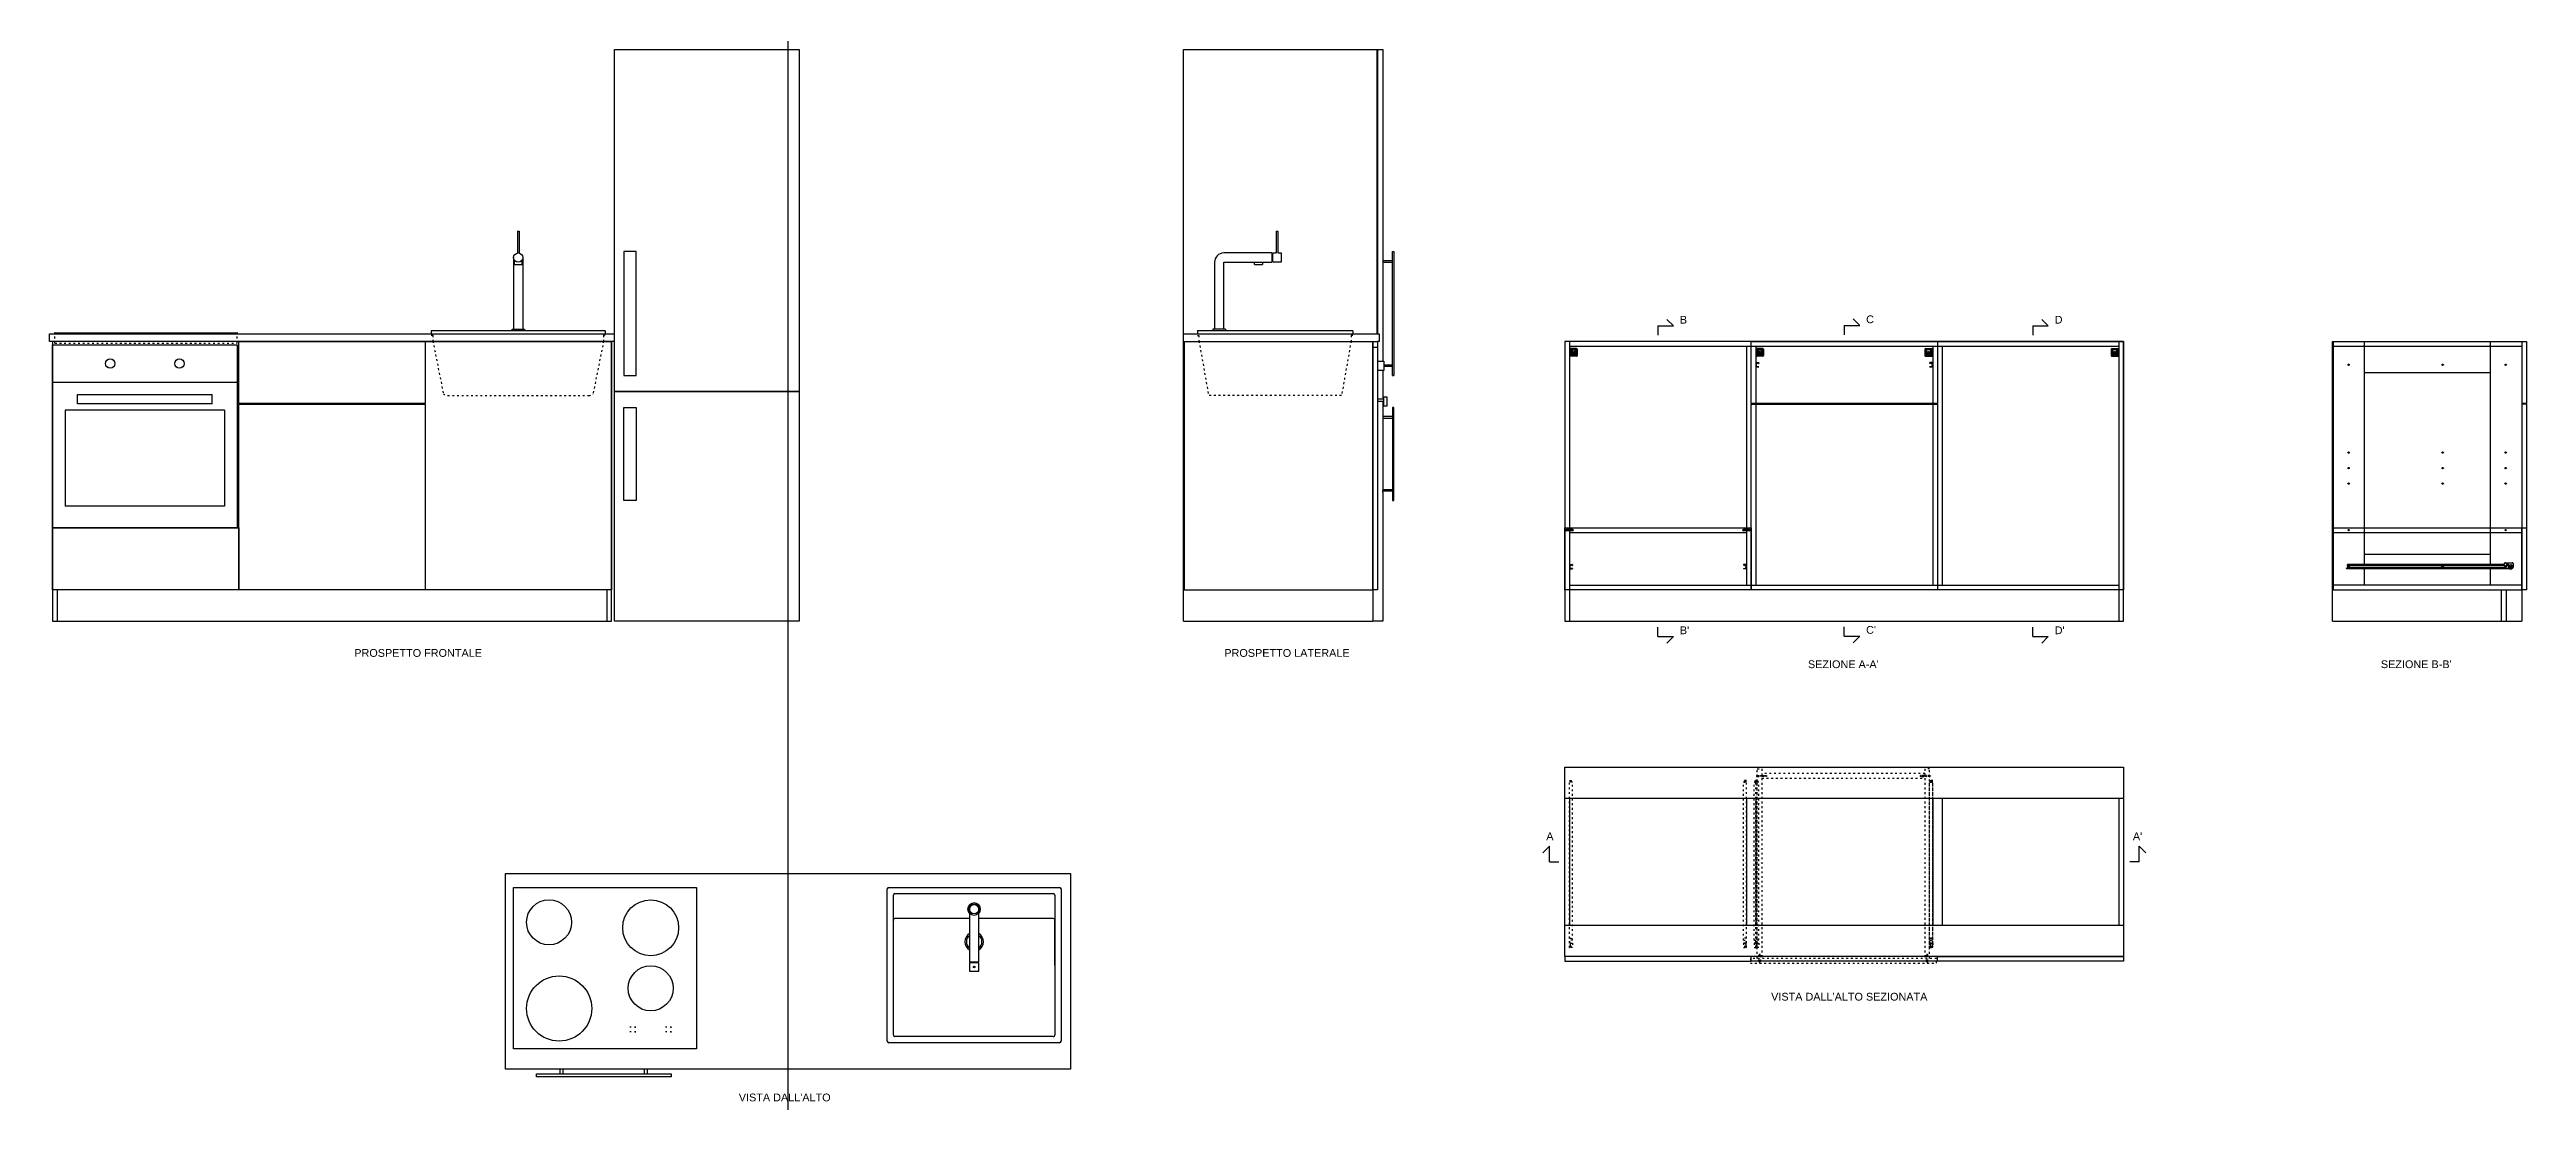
# Model space of a CAD drawing. Header units: millimetres. Extents: x 1119 to 3084, y 2048 to 2389.
# Drawn here: x 1750 to 2548, y 2048 to 2387 of the extents above; entities that cross this region are included whole.
import ezdxf

# ---------------------------------------------------------------- set-up
doc = ezdxf.new("R2010")
doc.units = ezdxf.units.MM
doc.linetypes.add('ACAD_ISO03W100', pattern=[30, 12, -18])
for name, color, linetype in [('ANNOTATION', 1, 'Continuous'), ('CASSETTI E ANTE', 150, 'Continuous'), ('CERNIERE E GIUNZIONI', 3, 'Continuous'), ('ELETTRODOMESTICI', 2, 'Continuous'), ('LAVELLO', 4, 'Continuous'), ('LINEE DI COSTRUZIONE', 252, 'Continuous'), ('LINEE DI SEZIONE', 6, 'Continuous'), ('STRUTTURA', 7, 'Continuous')]:
    doc.layers.add(name, color=color, linetype=linetype)
doc.styles.get("Standard").update_dxf_attribs({"font": 'arial.ttf'})

msp = doc.modelspace()

# ---------------------------------------------------------------- texts
at = {"layer": 'ANNOTATION', "char_height": 2.5}
for s, width, insert, attachment_point in [('B', 2.5, (2275.61, 2300.85), 1), ('C', 2.5, (2335.61, 2300.98), 1), ('D', 2.5, (2396.36, 2300.85), 1), ("B'", 2.5, (2275.61, 2200.85), 1), ("C'", 2.5, (2335.61, 2200.98), 1), ("D'", 2.5, (2396.36, 2200.85), 1), ('PROSPETTO FRONTALE', 43.1333, (1848.53, 2193.56), 1), ('PROSPETTO LATERALE', 43.1333, (2128.84, 2193.56), 1), ("SEZIONE A-A'", 43.1333, (2316.87, 2189.92), 1), ("SEZIONE B-B'", 43.1333, (2501.46, 2189.92), 1), ('A', 2.5, (2232.57, 2134.52), 1), ("A'", 2.5, (2424.55, 2134.52), 3), ("VISTA DALL'ALTO", 43.1333, (1972.42, 2050.43), 1)]:
    msp.add_mtext_dynamic_manual_height_columns(s, width=width, gutter_width=12.5, heights=[2.59], dxfattribs=dict(at, insert=insert, attachment_point=attachment_point))
at = {"layer": 'ANNOTATION'}
note = msp.add_mtext_dynamic_manual_height_columns("VISTA DALL'ALTO SEZIONATA\\P", width=98.7665, gutter_width=12.5, heights=[2.59, 0], dxfattribs=dict(at, insert=(2305.01, 2082.87), char_height=2.5, attachment_point=1))

# ---------------------------------------------------------------- linework, layer by layer
at = {"layer": 'CASSETTI E ANTE'}
for p, q in [((2358.56, 2292.59), (2418.56, 2292.59)), ((2418.56, 2292.59), (2418.56, 2212.59)), ((2546.86, 2292.59), (2548.36, 2292.59)), ((2546.86, 2292.59), (2546.86, 2232.59)), ((2548.36, 2292.59), (2548.36, 2272.59)), ((2298.56, 2272.39), (2358.56, 2272.39)), ((2298.56, 2212.59), (2298.56, 2272.39)), ((2358.56, 2272.39), (2358.56, 2212.59)), ((2548.36, 2272.59), (2546.86, 2272.59)), ((2548.36, 2272.39), (2546.86, 2272.39)), ((2548.36, 2272.39), (2548.36, 2232.59)), ((2546.86, 2232.59), (2548.36, 2232.59)), ((2546.86, 2212.59), (2546.86, 2232.59)), ((2548.36, 2232.59), (2548.36, 2212.59)), ((2358.56, 2212.59), (2298.56, 2212.59)), ((2418.56, 2212.59), (2358.56, 2212.59)), ((2548.36, 2212.59), (2546.86, 2212.59)), ((2238.56, 2094.58), (2238.56, 2093.08)), ((2238.56, 2093.08), (2298.56, 2093.08)), ((2298.56, 2093.08), (2298.56, 2094.58)), ((2358.56, 2093.08), (2298.56, 2093.08)), ((2358.56, 2093.08), (2358.56, 2094.58)), ((2358.56, 2094.58), (2418.56, 2094.58)), ((2418.56, 2093.08), (2358.56, 2093.08)), ((2418.56, 2094.58), (2418.56, 2093.08))]:
    msp.add_line(p, q, dxfattribs=at)
at = {"layer": 'CASSETTI E ANTE', "linetype": 'ACAD_ISO03W100', "ltscale": 0.05}
for p, q in [((2300.56, 2093.97), (2300.56, 2154.97)), ((2300.56, 2154.97), (2302.06, 2154.97)), ((2302.06, 2154.97), (2302.06, 2093.97)), ((2356.06, 2154.97), (2354.56, 2154.97)), ((2354.56, 2154.97), (2354.56, 2093.97)), ((2356.06, 2093.97), (2356.06, 2154.97)), ((2354.56, 2153.47), (2302.06, 2153.47)), ((2302.06, 2151.97), (2354.56, 2151.97)), ((2358.31, 2093.97), (2298.31, 2093.97)), ((2298.31, 2093.97), (2298.31, 2092.47)), ((2298.31, 2092.47), (2358.31, 2092.47)), ((2358.31, 2092.47), (2358.31, 2093.97))]:
    msp.add_line(p, q, dxfattribs=at)
at = {"layer": 'CASSETTI E ANTE'}
for points in [[(2298.56, 2272.59), (2298.56, 2292.59), (2358.56, 2292.59), (2358.56, 2272.59)], [(2238.56, 2212.59), (2238.56, 2232.59), (2298.56, 2232.59), (2298.56, 2212.59)]]:
    msp.add_lwpolyline(points, close=True, dxfattribs=at)
at = {"layer": 'CERNIERE E GIUNZIONI'}
for p, q in [((2242.31, 2290.34), (2240.06, 2290.34)), ((2240.16, 2290.34), (2240.16, 2287.84)), ((2240.16, 2290.34), (2240.16, 2289.09)), ((2302.31, 2290.34), (2300.06, 2290.34)), ((2300.16, 2290.34), (2300.16, 2287.84)), ((2300.16, 2290.34), (2300.16, 2289.09)), ((2354.81, 2290.34), (2357.06, 2290.34)), ((2356.96, 2290.34), (2356.96, 2287.84)), ((2356.96, 2290.34), (2356.96, 2289.09)), ((2414.81, 2290.34), (2417.06, 2290.34)), ((2416.96, 2290.34), (2416.96, 2287.84)), ((2416.96, 2290.34), (2416.96, 2289.09)), ((2240.16, 2289.71), (2240.06, 2289.71)), ((2240.16, 2289.09), (2240.06, 2289.09)), ((2240.16, 2288.46), (2240.06, 2288.46)), ((2242.31, 2287.84), (2240.06, 2287.84)), ((2240.16, 2290.09), (2240.31, 2290.09)), ((2240.31, 2289.93), (2240.16, 2289.93)), ((2240.16, 2289.09), (2240.16, 2287.84)), ((2240.31, 2288.25), (2240.16, 2288.25)), ((2240.16, 2288.09), (2240.31, 2288.09)), ((2242.49, 2290.09), (2240.31, 2290.09)), ((2240.31, 2290.09), (2240.31, 2289.93)), ((2242.49, 2290.01), (2240.31, 2290.01)), ((2240.47, 2289.93), (2240.31, 2289.93)), ((2240.45, 2289.85), (2240.31, 2289.85)), ((2240.45, 2289.77), (2240.31, 2289.77)), ((2240.45, 2289.69), (2240.31, 2289.69)), ((2240.45, 2289.61), (2240.31, 2289.61)), ((2240.45, 2289.53), (2240.31, 2289.53)), ((2240.45, 2289.45), (2240.31, 2289.45)), ((2240.45, 2288.73), (2240.31, 2288.73)), ((2240.45, 2288.65), (2240.31, 2288.65)), ((2240.45, 2288.57), (2240.31, 2288.57)), ((2240.45, 2288.49), (2240.31, 2288.49)), ((2240.45, 2288.41), (2240.31, 2288.41)), ((2240.45, 2288.33), (2240.31, 2288.33)), ((2240.45, 2288.25), (2240.31, 2288.25)), ((2240.31, 2288.09), (2240.31, 2288.25)), ((2240.45, 2288.17), (2240.31, 2288.17)), ((2240.45, 2288.09), (2240.31, 2288.09)), ((2240.9, 2289.53), (2240.65, 2289.53)), ((2240.9, 2289.45), (2240.65, 2289.45)), ((2240.9, 2288.73), (2240.65, 2288.73)), ((2240.9, 2288.65), (2240.65, 2288.65)), ((2240.9, 2288.57), (2240.65, 2288.57)), ((2240.9, 2288.49), (2240.65, 2288.49)), ((2240.9, 2288.41), (2240.65, 2288.41)), ((2240.9, 2288.33), (2240.65, 2288.33)), ((2240.9, 2288.25), (2240.65, 2288.25)), ((2240.9, 2288.17), (2240.65, 2288.17)), ((2240.9, 2288.09), (2240.65, 2288.09)), ((2240.85, 2289.61), (2240.69, 2289.61)), ((2241.8, 2288.41), (2241, 2288.41)), ((2241.79, 2288.33), (2241, 2288.33)), ((2241.79, 2288.49), (2241.01, 2288.49)), ((2241.77, 2288.25), (2241.02, 2288.25)), ((2241.76, 2288.57), (2241.04, 2288.57)), ((2241.73, 2288.17), (2241.06, 2288.17)), ((2241.7, 2288.65), (2241.09, 2288.65)), ((2241.53, 2288.82), (2241.13, 2289.22)), ((2241.66, 2288.09), (2241.13, 2288.09)), ((2241.61, 2288.73), (2241.19, 2288.73)), ((2241.67, 2288.96), (2241.27, 2289.36)), ((2242.15, 2289.53), (2241.9, 2289.53)), ((2242.15, 2289.45), (2241.9, 2289.45)), ((2242.15, 2288.73), (2241.9, 2288.73)), ((2242.15, 2288.65), (2241.9, 2288.65)), ((2242.15, 2288.57), (2241.9, 2288.57)), ((2242.15, 2288.49), (2241.9, 2288.49)), ((2242.15, 2288.41), (2241.9, 2288.41)), ((2242.15, 2288.33), (2241.9, 2288.33)), ((2242.15, 2288.25), (2241.9, 2288.25)), ((2242.15, 2288.17), (2241.9, 2288.17)), ((2242.15, 2288.09), (2241.9, 2288.09)), ((2242.1, 2289.61), (2241.94, 2289.61)), ((2242.49, 2289.93), (2242.33, 2289.93)), ((2242.49, 2289.85), (2242.35, 2289.85)), ((2242.49, 2289.77), (2242.35, 2289.77)), ((2242.49, 2289.69), (2242.35, 2289.69)), ((2242.49, 2289.61), (2242.35, 2289.61)), ((2242.49, 2289.53), (2242.35, 2289.53)), ((2242.49, 2289.45), (2242.35, 2289.45)), ((2242.49, 2288.73), (2242.35, 2288.73)), ((2242.49, 2288.65), (2242.35, 2288.65)), ((2242.49, 2288.57), (2242.35, 2288.57)), ((2242.49, 2288.49), (2242.35, 2288.49)), ((2242.49, 2288.41), (2242.35, 2288.41)), ((2242.49, 2288.33), (2242.35, 2288.33)), ((2242.49, 2288.25), (2242.35, 2288.25)), ((2242.49, 2288.17), (2242.35, 2288.17)), ((2242.49, 2288.09), (2242.35, 2288.09)), ((2242.56, 2290.09), (2242.56, 2288.09)), ((2300.16, 2289.71), (2300.06, 2289.71)), ((2300.16, 2289.09), (2300.06, 2289.09)), ((2300.16, 2288.46), (2300.06, 2288.46)), ((2302.31, 2287.84), (2300.06, 2287.84)), ((2300.16, 2290.09), (2300.31, 2290.09)), ((2300.31, 2289.93), (2300.16, 2289.93)), ((2300.16, 2289.09), (2300.16, 2287.84)), ((2300.31, 2288.25), (2300.16, 2288.25)), ((2300.16, 2288.09), (2300.31, 2288.09)), ((2300.16, 2285.8), (2300.96, 2285.8)), ((2300.16, 2284.38), (2301.06, 2284.38)), ((2300.86, 2285.7), (2300.21, 2285.7)), ((2300.21, 2285.7), (2300.21, 2285.39)), ((2300.71, 2285.5), (2300.21, 2285.5)), ((2300.21, 2284.48), (2300.21, 2284.79)), ((2301.06, 2284.48), (2300.21, 2284.48)), ((2302.49, 2290.09), (2300.31, 2290.09)), ((2300.31, 2290.09), (2300.31, 2289.93)), ((2302.49, 2290.01), (2300.31, 2290.01)), ((2300.47, 2289.93), (2300.31, 2289.93)), ((2300.45, 2289.85), (2300.31, 2289.85)), ((2300.45, 2289.77), (2300.31, 2289.77)), ((2300.45, 2289.69), (2300.31, 2289.69)), ((2300.45, 2289.61), (2300.31, 2289.61)), ((2300.45, 2289.53), (2300.31, 2289.53)), ((2300.45, 2289.45), (2300.31, 2289.45)), ((2300.45, 2288.73), (2300.31, 2288.73)), ((2300.45, 2288.65), (2300.31, 2288.65)), ((2300.45, 2288.57), (2300.31, 2288.57)), ((2300.45, 2288.49), (2300.31, 2288.49)), ((2300.45, 2288.41), (2300.31, 2288.41)), ((2300.45, 2288.33), (2300.31, 2288.33)), ((2300.45, 2288.25), (2300.31, 2288.25)), ((2300.31, 2288.09), (2300.31, 2288.25)), ((2300.45, 2288.17), (2300.31, 2288.17)), ((2300.45, 2288.09), (2300.31, 2288.09)), ((2300.9, 2289.53), (2300.65, 2289.53)), ((2300.9, 2289.45), (2300.65, 2289.45)), ((2300.9, 2288.73), (2300.65, 2288.73)), ((2300.9, 2288.65), (2300.65, 2288.65)), ((2300.9, 2288.57), (2300.65, 2288.57)), ((2300.9, 2288.49), (2300.65, 2288.49)), ((2300.9, 2288.41), (2300.65, 2288.41)), ((2300.9, 2288.33), (2300.65, 2288.33)), ((2300.9, 2288.25), (2300.65, 2288.25)), ((2300.9, 2288.17), (2300.65, 2288.17)), ((2300.9, 2288.09), (2300.65, 2288.09)), ((2300.85, 2289.61), (2300.69, 2289.61)), ((2300.71, 2285.7), (2300.71, 2285.5)), ((2300.96, 2285.6), (2300.96, 2285.5)), ((2300.96, 2285.5), (2301.06, 2285.5)), ((2301.8, 2288.41), (2301, 2288.41)), ((2301.79, 2288.33), (2301, 2288.33)), ((2301.79, 2288.49), (2301.01, 2288.49)), ((2301.77, 2288.25), (2301.02, 2288.25)), ((2301.76, 2288.57), (2301.04, 2288.57)), ((2301.73, 2288.17), (2301.06, 2288.17)), ((2301.06, 2285.7), (2301.06, 2285.5)), ((2301.06, 2284.48), (2301.06, 2284.38)), ((2301.7, 2288.65), (2301.09, 2288.65)), ((2301.53, 2288.82), (2301.13, 2289.22)), ((2301.66, 2288.09), (2301.13, 2288.09)), ((2301.61, 2288.73), (2301.19, 2288.73)), ((2301.67, 2288.96), (2301.27, 2289.36)), ((2302.15, 2289.53), (2301.9, 2289.53)), ((2302.15, 2289.45), (2301.9, 2289.45)), ((2302.15, 2288.73), (2301.9, 2288.73)), ((2302.15, 2288.65), (2301.9, 2288.65)), ((2302.15, 2288.57), (2301.9, 2288.57)), ((2302.15, 2288.49), (2301.9, 2288.49)), ((2302.15, 2288.41), (2301.9, 2288.41)), ((2302.15, 2288.33), (2301.9, 2288.33)), ((2302.15, 2288.25), (2301.9, 2288.25)), ((2302.15, 2288.17), (2301.9, 2288.17)), ((2302.15, 2288.09), (2301.9, 2288.09)), ((2302.1, 2289.61), (2301.94, 2289.61)), ((2302.49, 2289.93), (2302.33, 2289.93)), ((2302.49, 2289.85), (2302.35, 2289.85)), ((2302.49, 2289.77), (2302.35, 2289.77)), ((2302.49, 2289.69), (2302.35, 2289.69)), ((2302.49, 2289.61), (2302.35, 2289.61)), ((2302.49, 2289.53), (2302.35, 2289.53)), ((2302.49, 2289.45), (2302.35, 2289.45)), ((2302.49, 2288.73), (2302.35, 2288.73)), ((2302.49, 2288.65), (2302.35, 2288.65)), ((2302.49, 2288.57), (2302.35, 2288.57)), ((2302.49, 2288.49), (2302.35, 2288.49)), ((2302.49, 2288.41), (2302.35, 2288.41)), ((2302.49, 2288.33), (2302.35, 2288.33)), ((2302.49, 2288.25), (2302.35, 2288.25)), ((2302.49, 2288.17), (2302.35, 2288.17)), ((2302.49, 2288.09), (2302.35, 2288.09)), ((2302.56, 2290.09), (2302.56, 2288.09)), ((2354.56, 2290.09), (2354.56, 2288.09)), ((2354.63, 2290.09), (2356.81, 2290.09)), ((2354.63, 2290.01), (2356.81, 2290.01)), ((2354.63, 2289.93), (2354.79, 2289.93)), ((2354.63, 2289.85), (2354.77, 2289.85)), ((2354.63, 2289.77), (2354.77, 2289.77)), ((2354.63, 2289.69), (2354.77, 2289.69)), ((2354.63, 2289.61), (2354.77, 2289.61)), ((2354.63, 2289.53), (2354.77, 2289.53)), ((2354.63, 2289.45), (2354.77, 2289.45)), ((2354.63, 2288.73), (2354.77, 2288.73)), ((2354.63, 2288.65), (2354.77, 2288.65)), ((2354.63, 2288.57), (2354.77, 2288.57)), ((2354.63, 2288.49), (2354.77, 2288.49)), ((2354.63, 2288.41), (2354.77, 2288.41)), ((2354.63, 2288.33), (2354.77, 2288.33)), ((2354.63, 2288.25), (2354.77, 2288.25)), ((2354.63, 2288.17), (2354.77, 2288.17)), ((2354.63, 2288.09), (2354.77, 2288.09)), ((2354.81, 2287.84), (2357.06, 2287.84)), ((2354.97, 2289.53), (2355.22, 2289.53)), ((2354.97, 2289.45), (2355.22, 2289.45)), ((2354.97, 2288.73), (2355.22, 2288.73)), ((2354.97, 2288.65), (2355.22, 2288.65)), ((2354.97, 2288.57), (2355.22, 2288.57)), ((2354.97, 2288.49), (2355.22, 2288.49)), ((2354.97, 2288.41), (2355.22, 2288.41)), ((2354.97, 2288.33), (2355.22, 2288.33)), ((2354.97, 2288.25), (2355.22, 2288.25)), ((2354.97, 2288.17), (2355.22, 2288.17)), ((2354.97, 2288.09), (2355.22, 2288.09)), ((2355.02, 2289.61), (2355.18, 2289.61)), ((2355.32, 2288.41), (2356.12, 2288.41)), ((2355.33, 2288.49), (2356.11, 2288.49)), ((2355.33, 2288.33), (2356.12, 2288.33)), ((2355.35, 2288.25), (2356.1, 2288.25)), ((2355.36, 2288.57), (2356.08, 2288.57)), ((2355.39, 2288.17), (2356.06, 2288.17)), ((2355.42, 2288.65), (2356.03, 2288.65)), ((2355.45, 2288.96), (2355.85, 2289.36)), ((2355.46, 2288.09), (2355.99, 2288.09)), ((2355.51, 2288.73), (2355.93, 2288.73)), ((2355.59, 2288.82), (2355.99, 2289.22)), ((2356.06, 2285.7), (2356.06, 2285.5)), ((2356.16, 2285.5), (2356.06, 2285.5)), ((2356.06, 2284.48), (2356.91, 2284.48)), ((2356.06, 2284.48), (2356.06, 2284.38)), ((2356.96, 2284.38), (2356.06, 2284.38)), ((2356.96, 2285.8), (2356.16, 2285.8)), ((2356.16, 2285.6), (2356.16, 2285.5)), ((2356.22, 2289.53), (2356.47, 2289.53)), ((2356.22, 2289.45), (2356.47, 2289.45)), ((2356.22, 2288.73), (2356.47, 2288.73)), ((2356.22, 2288.65), (2356.47, 2288.65)), ((2356.22, 2288.57), (2356.47, 2288.57)), ((2356.22, 2288.49), (2356.47, 2288.49)), ((2356.22, 2288.41), (2356.47, 2288.41)), ((2356.22, 2288.33), (2356.47, 2288.33)), ((2356.22, 2288.25), (2356.47, 2288.25)), ((2356.22, 2288.17), (2356.47, 2288.17)), ((2356.22, 2288.09), (2356.47, 2288.09)), ((2356.26, 2285.7), (2356.91, 2285.7)), ((2356.27, 2289.61), (2356.43, 2289.61)), ((2356.41, 2285.7), (2356.41, 2285.5)), ((2356.41, 2285.5), (2356.91, 2285.5)), ((2356.65, 2289.93), (2356.81, 2289.93)), ((2356.67, 2289.85), (2356.81, 2289.85)), ((2356.67, 2289.77), (2356.81, 2289.77)), ((2356.67, 2289.69), (2356.81, 2289.69)), ((2356.67, 2289.61), (2356.81, 2289.61)), ((2356.67, 2289.53), (2356.81, 2289.53)), ((2356.67, 2289.45), (2356.81, 2289.45)), ((2356.67, 2288.73), (2356.81, 2288.73)), ((2356.67, 2288.65), (2356.81, 2288.65)), ((2356.67, 2288.57), (2356.81, 2288.57)), ((2356.67, 2288.49), (2356.81, 2288.49)), ((2356.67, 2288.41), (2356.81, 2288.41)), ((2356.67, 2288.33), (2356.81, 2288.33)), ((2356.67, 2288.25), (2356.81, 2288.25)), ((2356.67, 2288.17), (2356.81, 2288.17)), ((2356.67, 2288.09), (2356.81, 2288.09)), ((2356.96, 2290.09), (2356.81, 2290.09)), ((2356.81, 2290.09), (2356.81, 2289.93)), ((2356.81, 2289.93), (2356.96, 2289.93)), ((2356.81, 2288.09), (2356.81, 2288.25)), ((2356.81, 2288.25), (2356.96, 2288.25)), ((2356.96, 2288.09), (2356.81, 2288.09)), ((2356.91, 2285.7), (2356.91, 2285.39)), ((2356.91, 2284.48), (2356.91, 2284.79)), ((2356.96, 2289.71), (2357.06, 2289.71)), ((2356.96, 2289.09), (2357.06, 2289.09)), ((2356.96, 2289.09), (2356.96, 2287.84)), ((2356.96, 2288.46), (2357.06, 2288.46)), ((2414.56, 2290.09), (2414.56, 2288.09)), ((2414.63, 2290.09), (2416.81, 2290.09)), ((2414.63, 2290.01), (2416.81, 2290.01)), ((2414.63, 2289.93), (2414.79, 2289.93)), ((2414.63, 2289.85), (2414.77, 2289.85)), ((2414.63, 2289.77), (2414.77, 2289.77)), ((2414.63, 2289.69), (2414.77, 2289.69)), ((2414.63, 2289.61), (2414.77, 2289.61)), ((2414.63, 2289.53), (2414.77, 2289.53)), ((2414.63, 2289.45), (2414.77, 2289.45)), ((2414.63, 2288.73), (2414.77, 2288.73)), ((2414.63, 2288.65), (2414.77, 2288.65)), ((2414.63, 2288.57), (2414.77, 2288.57)), ((2414.63, 2288.49), (2414.77, 2288.49)), ((2414.63, 2288.41), (2414.77, 2288.41)), ((2414.63, 2288.33), (2414.77, 2288.33)), ((2414.63, 2288.25), (2414.77, 2288.25)), ((2414.63, 2288.17), (2414.77, 2288.17)), ((2414.63, 2288.09), (2414.77, 2288.09)), ((2414.81, 2287.84), (2417.06, 2287.84)), ((2414.97, 2289.53), (2415.22, 2289.53)), ((2414.97, 2289.45), (2415.22, 2289.45)), ((2414.97, 2288.73), (2415.22, 2288.73)), ((2414.97, 2288.65), (2415.22, 2288.65)), ((2414.97, 2288.57), (2415.22, 2288.57)), ((2414.97, 2288.49), (2415.22, 2288.49)), ((2414.97, 2288.41), (2415.22, 2288.41)), ((2414.97, 2288.33), (2415.22, 2288.33)), ((2414.97, 2288.25), (2415.22, 2288.25)), ((2414.97, 2288.17), (2415.22, 2288.17)), ((2414.97, 2288.09), (2415.22, 2288.09)), ((2415.02, 2289.61), (2415.18, 2289.61)), ((2415.32, 2288.41), (2416.12, 2288.41)), ((2415.33, 2288.49), (2416.11, 2288.49)), ((2415.33, 2288.33), (2416.12, 2288.33)), ((2415.35, 2288.25), (2416.1, 2288.25)), ((2415.36, 2288.57), (2416.08, 2288.57)), ((2415.39, 2288.17), (2416.06, 2288.17)), ((2415.42, 2288.65), (2416.03, 2288.65)), ((2415.45, 2288.96), (2415.85, 2289.36)), ((2415.46, 2288.09), (2415.99, 2288.09)), ((2415.51, 2288.73), (2415.93, 2288.73)), ((2415.59, 2288.82), (2415.99, 2289.22)), ((2416.22, 2289.53), (2416.47, 2289.53)), ((2416.22, 2289.45), (2416.47, 2289.45)), ((2416.22, 2288.73), (2416.47, 2288.73)), ((2416.22, 2288.65), (2416.47, 2288.65)), ((2416.22, 2288.57), (2416.47, 2288.57)), ((2416.22, 2288.49), (2416.47, 2288.49)), ((2416.22, 2288.41), (2416.47, 2288.41)), ((2416.22, 2288.33), (2416.47, 2288.33)), ((2416.22, 2288.25), (2416.47, 2288.25)), ((2416.22, 2288.17), (2416.47, 2288.17)), ((2416.22, 2288.09), (2416.47, 2288.09)), ((2416.27, 2289.61), (2416.43, 2289.61)), ((2416.65, 2289.93), (2416.81, 2289.93)), ((2416.67, 2289.85), (2416.81, 2289.85)), ((2416.67, 2289.77), (2416.81, 2289.77)), ((2416.67, 2289.69), (2416.81, 2289.69)), ((2416.67, 2289.61), (2416.81, 2289.61)), ((2416.67, 2289.53), (2416.81, 2289.53)), ((2416.67, 2289.45), (2416.81, 2289.45)), ((2416.67, 2288.73), (2416.81, 2288.73)), ((2416.67, 2288.65), (2416.81, 2288.65)), ((2416.67, 2288.57), (2416.81, 2288.57)), ((2416.67, 2288.49), (2416.81, 2288.49)), ((2416.67, 2288.41), (2416.81, 2288.41)), ((2416.67, 2288.33), (2416.81, 2288.33)), ((2416.67, 2288.25), (2416.81, 2288.25)), ((2416.67, 2288.17), (2416.81, 2288.17)), ((2416.67, 2288.09), (2416.81, 2288.09)), ((2416.96, 2290.09), (2416.81, 2290.09)), ((2416.81, 2290.09), (2416.81, 2289.93)), ((2416.81, 2289.93), (2416.96, 2289.93)), ((2416.81, 2288.09), (2416.81, 2288.25)), ((2416.81, 2288.25), (2416.96, 2288.25)), ((2416.96, 2288.09), (2416.81, 2288.09)), ((2416.96, 2289.71), (2417.06, 2289.71)), ((2416.96, 2289.09), (2417.06, 2289.09)), ((2416.96, 2289.09), (2416.96, 2287.84)), ((2416.96, 2288.46), (2417.06, 2288.46)), ((2239.06, 2232.06), (2241.06, 2232.06)), ((2241.06, 2232.04), (2239.06, 2232.04)), ((2241.06, 2232.01), (2239.06, 2232.01)), ((2241.06, 2231.96), (2239.06, 2231.96)), ((2241.06, 2231.89), (2239.06, 2231.89)), ((2241.06, 2231.79), (2239.06, 2231.79)), ((2241.06, 2231.71), (2239.06, 2231.71)), ((2241.06, 2231.66), (2239.06, 2231.66)), ((2241.06, 2231.64), (2239.06, 2231.64)), ((2241.06, 2231.61), (2239.06, 2231.61)), ((2296.06, 2232.06), (2298.06, 2232.06)), ((2298.06, 2232.04), (2296.06, 2232.04)), ((2298.06, 2232.01), (2296.06, 2232.01)), ((2298.06, 2231.96), (2296.06, 2231.96)), ((2298.06, 2231.89), (2296.06, 2231.89)), ((2298.06, 2231.79), (2296.06, 2231.79)), ((2298.06, 2231.71), (2296.06, 2231.71)), ((2298.06, 2231.66), (2296.06, 2231.66)), ((2298.06, 2231.64), (2296.06, 2231.64)), ((2298.06, 2231.61), (2296.06, 2231.61)), ((2240.16, 2220.8), (2240.96, 2220.8)), ((2240.16, 2219.38), (2241.06, 2219.38)), ((2240.86, 2220.7), (2240.21, 2220.7)), ((2240.21, 2220.7), (2240.21, 2220.39)), ((2240.71, 2220.5), (2240.21, 2220.5)), ((2240.21, 2219.48), (2240.21, 2219.79)), ((2241.06, 2219.48), (2240.21, 2219.48)), ((2240.71, 2220.7), (2240.71, 2220.5)), ((2240.96, 2220.6), (2240.96, 2220.5)), ((2240.96, 2220.5), (2241.06, 2220.5)), ((2241.06, 2220.7), (2241.06, 2220.5)), ((2241.06, 2219.48), (2241.06, 2219.38)), ((2296.06, 2220.7), (2296.06, 2220.5)), ((2296.16, 2220.5), (2296.06, 2220.5)), ((2296.06, 2219.48), (2296.91, 2219.48)), ((2296.06, 2219.48), (2296.06, 2219.38)), ((2296.96, 2219.38), (2296.06, 2219.38)), ((2296.96, 2220.8), (2296.16, 2220.8)), ((2296.16, 2220.6), (2296.16, 2220.5)), ((2296.26, 2220.7), (2296.91, 2220.7)), ((2296.41, 2220.7), (2296.41, 2220.5)), ((2296.41, 2220.5), (2296.91, 2220.5)), ((2296.91, 2220.7), (2296.91, 2220.39)), ((2296.91, 2219.48), (2296.91, 2219.79)), ((2490.3, 2219.69), (2490.23, 2219.62)), ((2490.23, 2219.62), (2490.47, 2219.38)), ((2490.51, 2219.48), (2490.3, 2219.69)), ((2542.88, 2219.38), (2490.47, 2219.38)), ((2541.96, 2219.48), (2490.51, 2219.48)), ((2490.56, 2220.55), (2490.7, 2220.8)), ((2490.65, 2220.5), (2490.56, 2220.55)), ((2490.7, 2220.6), (2490.65, 2220.5)), ((2490.65, 2220.5), (2490.65, 2219.48)), ((2540.95, 2220.8), (2490.7, 2220.8)), ((2490.7, 2220.8), (2490.7, 2220.5)), ((2490.7, 2220.5), (2540.95, 2220.5)), ((2490.95, 2220.27), (2490.88, 2220.19)), ((2490.88, 2220.19), (2490.99, 2220.09)), ((2490.88, 2220.19), (2491.06, 2220.09)), ((2490.88, 2219.98), (2490.99, 2220.09)), ((2490.88, 2219.98), (2491.06, 2220.09)), ((2490.95, 2219.91), (2490.88, 2219.98)), ((2490.95, 2220.27), (2491.06, 2220.16)), ((2491.06, 2220.09), (2490.95, 2220.27)), ((2490.95, 2219.91), (2491.06, 2220.09)), ((2490.95, 2219.91), (2491.06, 2220.02)), ((2490.99, 2220.09), (2491.06, 2220.09)), ((2541.66, 2220.39), (2491.06, 2220.39)), ((2491.06, 2220.16), (2491.17, 2220.27)), ((2491.06, 2220.09), (2491.17, 2220.27)), ((2491.06, 2220.09), (2491.24, 2220.19)), ((2491.06, 2220.02), (2491.06, 2220.16)), ((2491.17, 2219.91), (2491.06, 2220.09)), ((2491.06, 2220.09), (2491.24, 2219.98)), ((2491.06, 2220.09), (2491.13, 2220.09)), ((2491.06, 2220.02), (2491.17, 2219.91)), ((2491.06, 2219.79), (2541.66, 2219.79)), ((2491.13, 2220.09), (2491.24, 2220.19)), ((2491.13, 2220.09), (2491.24, 2219.98)), ((2491.17, 2220.27), (2491.24, 2220.19)), ((2491.17, 2219.91), (2491.24, 2219.98)), ((2521.25, 2220.27), (2521.18, 2220.19)), ((2521.18, 2220.19), (2521.29, 2220.09)), ((2521.18, 2220.19), (2521.36, 2220.09)), ((2521.18, 2219.98), (2521.29, 2220.09)), ((2521.18, 2219.98), (2521.36, 2220.09)), ((2521.25, 2219.91), (2521.18, 2219.98)), ((2521.25, 2220.27), (2521.36, 2220.16)), ((2521.36, 2220.09), (2521.25, 2220.27)), ((2521.25, 2219.91), (2521.36, 2220.09)), ((2521.25, 2219.91), (2521.36, 2220.02)), ((2521.29, 2220.09), (2521.36, 2220.09)), ((2521.36, 2220.16), (2521.47, 2220.27)), ((2521.36, 2220.09), (2521.47, 2220.27)), ((2521.36, 2220.09), (2521.54, 2220.19)), ((2521.36, 2220.02), (2521.36, 2220.16)), ((2521.47, 2219.91), (2521.36, 2220.09)), ((2521.36, 2220.09), (2521.54, 2219.98)), ((2521.36, 2220.09), (2521.43, 2220.09)), ((2521.36, 2220.02), (2521.47, 2219.91)), ((2521.43, 2220.09), (2521.54, 2220.19)), ((2521.43, 2220.09), (2521.54, 2219.98)), ((2521.47, 2220.27), (2521.54, 2220.19)), ((2521.47, 2219.91), (2521.54, 2219.98)), ((2541.44, 2221.29), (2540.95, 2220.8)), ((2540.95, 2220.5), (2540.95, 2220.8)), ((2540.95, 2220.7), (2541.02, 2220.72)), ((2541.02, 2220.72), (2541.51, 2221.21)), ((2541.55, 2220.27), (2541.48, 2220.19)), ((2541.48, 2220.19), (2541.59, 2220.09)), ((2541.48, 2220.19), (2541.66, 2220.09)), ((2541.48, 2219.98), (2541.59, 2220.09)), ((2541.48, 2219.98), (2541.66, 2220.09)), ((2541.55, 2219.91), (2541.48, 2219.98)), ((2541.55, 2220.27), (2541.66, 2220.16)), ((2541.66, 2220.09), (2541.55, 2220.27)), ((2541.55, 2219.91), (2541.66, 2220.09)), ((2541.55, 2219.91), (2541.66, 2220.02)), ((2541.59, 2220.09), (2541.66, 2220.09)), ((2541.65, 2221.36), (2543.78, 2221.36)), ((2541.65, 2221.36), (2541.65, 2221.26)), ((2541.66, 2220.16), (2541.77, 2220.27)), ((2541.66, 2220.09), (2541.77, 2220.27)), ((2541.66, 2220.09), (2541.84, 2220.19)), ((2541.66, 2220.02), (2541.66, 2220.16)), ((2541.77, 2219.91), (2541.66, 2220.09)), ((2541.66, 2220.09), (2541.84, 2219.98)), ((2541.66, 2220.09), (2541.73, 2220.09)), ((2541.66, 2220.02), (2541.77, 2219.91)), ((2541.73, 2220.09), (2541.84, 2220.19)), ((2541.73, 2220.09), (2541.84, 2219.98)), ((2541.77, 2220.27), (2541.84, 2220.19)), ((2541.77, 2219.91), (2541.84, 2219.98)), ((2541.96, 2219.38), (2541.96, 2219.48)), ((2544.03, 2221.11), (2544.03, 2220.02))]:
    msp.add_line(p, q, dxfattribs=at)
at = {"layer": 'CERNIERE E GIUNZIONI', "linetype": 'ACAD_ISO03W100', "ltscale": 0.05}
for p, q in [((2240.06, 2151.21), (2240.71, 2151.21)), ((2240.06, 2097.41), (2240.06, 2151.21)), ((2240.06, 2151.14), (2240.71, 2151.14)), ((2240.06, 2150.93), (2240.71, 2150.93)), ((2240.71, 2150.88), (2240.06, 2150.88)), ((2241.06, 2150.74), (2240.06, 2150.74)), ((2240.71, 2150.74), (2240.71, 2151.21)), ((2241.06, 2099.79), (2241.06, 2150.74)), ((2296.06, 2099.79), (2296.06, 2150.74)), ((2296.06, 2150.74), (2297.06, 2150.74)), ((2296.41, 2150.74), (2296.41, 2151.21)), ((2297.06, 2151.21), (2296.41, 2151.21)), ((2297.06, 2151.14), (2296.41, 2151.14)), ((2297.06, 2150.93), (2296.41, 2150.93)), ((2296.41, 2150.88), (2297.06, 2150.88)), ((2297.06, 2097.41), (2297.06, 2151.21)), ((2299.56, 2099.79), (2299.56, 2150.74)), ((2299.56, 2150.74), (2300.56, 2150.74)), ((2299.91, 2150.74), (2299.91, 2151.21)), ((2300.56, 2151.21), (2299.91, 2151.21)), ((2300.56, 2151.14), (2299.91, 2151.14)), ((2300.56, 2150.93), (2299.91, 2150.93)), ((2299.91, 2150.88), (2300.56, 2150.88)), ((2300.06, 2151.21), (2300.71, 2151.21)), ((2300.06, 2097.41), (2300.06, 2151.21)), ((2300.06, 2151.14), (2300.71, 2151.14)), ((2300.06, 2150.93), (2300.71, 2150.93)), ((2300.71, 2150.88), (2300.06, 2150.88)), ((2301.06, 2150.74), (2300.06, 2150.74)), ((2300.56, 2152.42), (2300.56, 2153.02)), ((2300.56, 2152.87), (2301.56, 2152.87)), ((2300.56, 2152.57), (2301.56, 2152.57)), ((2300.56, 2097.41), (2300.56, 2151.21)), ((2300.71, 2150.74), (2300.71, 2151.21)), ((2301.06, 2099.79), (2301.06, 2150.74)), ((2301.56, 2152.57), (2301.56, 2152.87)), ((2301.56, 2152.87), (2301.61, 2152.87)), ((2303.51, 2152.77), (2301.56, 2152.77)), ((2303.51, 2152.72), (2301.56, 2152.72)), ((2303.51, 2152.67), (2301.56, 2152.67)), ((2301.61, 2152.57), (2301.56, 2152.57)), ((2301.61, 2152.87), (2301.61, 2152.77)), ((2301.61, 2152.57), (2301.61, 2152.67)), ((2301.66, 2152.87), (2301.71, 2152.87)), ((2301.66, 2152.87), (2301.66, 2152.77)), ((2301.66, 2152.57), (2301.66, 2152.67)), ((2301.71, 2152.57), (2301.66, 2152.57)), ((2301.71, 2152.87), (2301.71, 2152.77)), ((2301.71, 2152.57), (2301.71, 2152.67)), ((2301.76, 2152.87), (2301.81, 2152.87)), ((2301.76, 2152.87), (2301.76, 2152.77)), ((2301.76, 2152.57), (2301.76, 2152.67)), ((2301.81, 2152.57), (2301.76, 2152.57)), ((2301.81, 2152.87), (2301.81, 2152.77)), ((2301.81, 2152.57), (2301.81, 2152.67)), ((2301.86, 2152.87), (2301.91, 2152.87)), ((2301.86, 2152.87), (2301.86, 2152.77)), ((2301.86, 2152.57), (2301.86, 2152.67)), ((2301.91, 2152.57), (2301.86, 2152.57)), ((2301.91, 2152.87), (2301.91, 2152.77)), ((2301.91, 2152.57), (2301.91, 2152.67)), ((2301.96, 2152.87), (2302.01, 2152.87)), ((2301.96, 2152.87), (2301.96, 2152.77)), ((2301.96, 2152.57), (2301.96, 2152.67)), ((2302.01, 2152.57), (2301.96, 2152.57)), ((2302.01, 2152.87), (2302.01, 2152.77)), ((2302.01, 2152.57), (2302.01, 2152.67)), ((2302.06, 2152.87), (2302.11, 2152.87)), ((2302.06, 2152.87), (2302.06, 2152.77)), ((2302.06, 2152.57), (2302.06, 2152.67)), ((2302.11, 2152.57), (2302.06, 2152.57)), ((2302.11, 2152.87), (2302.11, 2152.77)), ((2302.11, 2152.57), (2302.11, 2152.67)), ((2302.16, 2152.87), (2302.21, 2152.87)), ((2302.16, 2152.87), (2302.16, 2152.77)), ((2302.16, 2152.57), (2302.16, 2152.67)), ((2302.21, 2152.57), (2302.16, 2152.57)), ((2302.21, 2152.87), (2302.21, 2152.77)), ((2302.21, 2152.57), (2302.21, 2152.67)), ((2302.26, 2152.87), (2302.31, 2152.87)), ((2302.26, 2152.87), (2302.26, 2152.77)), ((2302.26, 2152.57), (2302.26, 2152.67)), ((2302.31, 2152.57), (2302.26, 2152.57)), ((2302.31, 2152.87), (2302.31, 2152.77)), ((2302.31, 2152.57), (2302.31, 2152.67)), ((2302.36, 2152.87), (2302.41, 2152.87)), ((2302.36, 2152.87), (2302.36, 2152.77)), ((2302.36, 2152.57), (2302.36, 2152.67)), ((2302.41, 2152.57), (2302.36, 2152.57)), ((2302.41, 2152.87), (2302.41, 2152.77)), ((2302.41, 2152.57), (2302.41, 2152.67)), ((2302.46, 2152.87), (2302.51, 2152.87)), ((2302.46, 2152.87), (2302.46, 2152.77)), ((2302.46, 2152.57), (2302.46, 2152.67)), ((2302.51, 2152.57), (2302.46, 2152.57)), ((2302.51, 2152.87), (2302.51, 2152.77)), ((2302.51, 2152.57), (2302.51, 2152.67)), ((2302.56, 2152.87), (2302.61, 2152.87)), ((2302.56, 2152.87), (2302.56, 2152.77)), ((2302.56, 2152.57), (2302.56, 2152.67)), ((2302.61, 2152.57), (2302.56, 2152.57)), ((2302.61, 2152.87), (2302.61, 2152.77)), ((2302.61, 2152.57), (2302.61, 2152.67)), ((2302.66, 2152.87), (2302.71, 2152.87)), ((2302.66, 2152.87), (2302.66, 2152.77)), ((2302.66, 2152.57), (2302.66, 2152.67)), ((2302.71, 2152.57), (2302.66, 2152.57)), ((2302.71, 2152.87), (2302.71, 2152.77)), ((2302.71, 2152.57), (2302.71, 2152.67)), ((2302.76, 2152.87), (2302.81, 2152.87)), ((2302.76, 2152.87), (2302.76, 2152.77)), ((2302.76, 2152.57), (2302.76, 2152.67)), ((2302.81, 2152.57), (2302.76, 2152.57)), ((2302.81, 2152.87), (2302.81, 2152.77)), ((2302.81, 2152.57), (2302.81, 2152.67)), ((2302.86, 2152.87), (2302.91, 2152.87)), ((2302.86, 2152.87), (2302.86, 2152.77)), ((2302.86, 2152.57), (2302.86, 2152.67)), ((2302.91, 2152.57), (2302.86, 2152.57)), ((2302.91, 2152.87), (2302.91, 2152.77)), ((2302.91, 2152.57), (2302.91, 2152.67)), ((2302.96, 2152.87), (2303.01, 2152.87)), ((2302.96, 2152.87), (2302.96, 2152.77)), ((2302.96, 2152.57), (2302.96, 2152.67)), ((2303.01, 2152.57), (2302.96, 2152.57)), ((2303.01, 2152.87), (2303.01, 2152.77)), ((2303.01, 2152.57), (2303.01, 2152.67)), ((2303.06, 2152.87), (2303.11, 2152.87)), ((2303.06, 2152.87), (2303.06, 2152.77)), ((2303.06, 2152.57), (2303.06, 2152.67)), ((2303.11, 2152.57), (2303.06, 2152.57)), ((2303.11, 2152.87), (2303.11, 2152.77)), ((2303.11, 2152.57), (2303.11, 2152.67)), ((2303.16, 2152.87), (2303.21, 2152.87)), ((2303.16, 2152.87), (2303.16, 2152.77)), ((2303.16, 2152.57), (2303.16, 2152.67)), ((2303.21, 2152.57), (2303.16, 2152.57)), ((2303.21, 2152.87), (2303.21, 2152.77)), ((2303.21, 2152.57), (2303.21, 2152.67)), ((2303.26, 2152.87), (2303.31, 2152.87)), ((2303.26, 2152.87), (2303.26, 2152.77)), ((2303.26, 2152.57), (2303.26, 2152.67)), ((2303.31, 2152.57), (2303.26, 2152.57)), ((2303.31, 2152.87), (2303.31, 2152.77)), ((2303.31, 2152.57), (2303.31, 2152.67)), ((2303.36, 2152.87), (2303.41, 2152.87)), ((2303.36, 2152.87), (2303.36, 2152.77)), ((2303.36, 2152.57), (2303.36, 2152.67)), ((2303.41, 2152.57), (2303.36, 2152.57)), ((2303.41, 2152.87), (2303.41, 2152.77)), ((2303.41, 2152.57), (2303.41, 2152.67)), ((2303.46, 2152.87), (2303.51, 2152.87)), ((2303.46, 2152.87), (2303.46, 2152.77)), ((2303.46, 2152.57), (2303.46, 2152.67)), ((2303.51, 2152.57), (2303.46, 2152.57)), ((2303.51, 2152.87), (2303.56, 2152.82)), ((2303.51, 2152.87), (2303.51, 2152.57)), ((2303.51, 2152.57), (2303.56, 2152.62)), ((2303.56, 2152.82), (2303.56, 2152.62)), ((2353.11, 2152.87), (2353.06, 2152.82)), ((2353.06, 2152.82), (2353.06, 2152.62)), ((2353.11, 2152.57), (2353.06, 2152.62)), ((2353.16, 2152.87), (2353.11, 2152.87)), ((2353.11, 2152.87), (2353.11, 2152.57)), ((2353.11, 2152.77), (2355.06, 2152.77)), ((2353.11, 2152.72), (2355.06, 2152.72)), ((2353.11, 2152.67), (2355.06, 2152.67)), ((2353.11, 2152.57), (2353.16, 2152.57)), ((2353.16, 2152.87), (2353.16, 2152.77)), ((2353.16, 2152.57), (2353.16, 2152.67)), ((2353.26, 2152.87), (2353.21, 2152.87)), ((2353.21, 2152.87), (2353.21, 2152.77)), ((2353.21, 2152.57), (2353.21, 2152.67)), ((2353.21, 2152.57), (2353.26, 2152.57)), ((2353.26, 2152.87), (2353.26, 2152.77)), ((2353.26, 2152.57), (2353.26, 2152.67)), ((2353.36, 2152.87), (2353.31, 2152.87)), ((2353.31, 2152.87), (2353.31, 2152.77)), ((2353.31, 2152.57), (2353.31, 2152.67)), ((2353.31, 2152.57), (2353.36, 2152.57)), ((2353.36, 2152.87), (2353.36, 2152.77)), ((2353.36, 2152.57), (2353.36, 2152.67)), ((2353.46, 2152.87), (2353.41, 2152.87)), ((2353.41, 2152.87), (2353.41, 2152.77)), ((2353.41, 2152.57), (2353.41, 2152.67)), ((2353.41, 2152.57), (2353.46, 2152.57)), ((2353.46, 2152.87), (2353.46, 2152.77)), ((2353.46, 2152.57), (2353.46, 2152.67)), ((2353.56, 2152.87), (2353.51, 2152.87)), ((2353.51, 2152.87), (2353.51, 2152.77)), ((2353.51, 2152.57), (2353.51, 2152.67)), ((2353.51, 2152.57), (2353.56, 2152.57)), ((2353.56, 2152.87), (2353.56, 2152.77)), ((2353.56, 2152.57), (2353.56, 2152.67)), ((2353.66, 2152.87), (2353.61, 2152.87)), ((2353.61, 2152.87), (2353.61, 2152.77)), ((2353.61, 2152.57), (2353.61, 2152.67)), ((2353.61, 2152.57), (2353.66, 2152.57)), ((2353.66, 2152.87), (2353.66, 2152.77)), ((2353.66, 2152.57), (2353.66, 2152.67)), ((2353.76, 2152.87), (2353.71, 2152.87)), ((2353.71, 2152.87), (2353.71, 2152.77)), ((2353.71, 2152.57), (2353.71, 2152.67)), ((2353.71, 2152.57), (2353.76, 2152.57)), ((2353.76, 2152.87), (2353.76, 2152.77)), ((2353.76, 2152.57), (2353.76, 2152.67)), ((2353.86, 2152.87), (2353.81, 2152.87)), ((2353.81, 2152.87), (2353.81, 2152.77)), ((2353.81, 2152.57), (2353.81, 2152.67)), ((2353.81, 2152.57), (2353.86, 2152.57)), ((2353.86, 2152.87), (2353.86, 2152.77)), ((2353.86, 2152.57), (2353.86, 2152.67)), ((2353.96, 2152.87), (2353.91, 2152.87)), ((2353.91, 2152.87), (2353.91, 2152.77)), ((2353.91, 2152.57), (2353.91, 2152.67)), ((2353.91, 2152.57), (2353.96, 2152.57)), ((2353.96, 2152.87), (2353.96, 2152.77)), ((2353.96, 2152.57), (2353.96, 2152.67)), ((2354.06, 2152.87), (2354.01, 2152.87)), ((2354.01, 2152.87), (2354.01, 2152.77)), ((2354.01, 2152.57), (2354.01, 2152.67)), ((2354.01, 2152.57), (2354.06, 2152.57)), ((2354.06, 2152.87), (2354.06, 2152.77)), ((2354.06, 2152.57), (2354.06, 2152.67)), ((2354.16, 2152.87), (2354.11, 2152.87)), ((2354.11, 2152.87), (2354.11, 2152.77)), ((2354.11, 2152.57), (2354.11, 2152.67)), ((2354.11, 2152.57), (2354.16, 2152.57)), ((2354.16, 2152.87), (2354.16, 2152.77)), ((2354.16, 2152.57), (2354.16, 2152.67)), ((2354.26, 2152.87), (2354.21, 2152.87)), ((2354.21, 2152.87), (2354.21, 2152.77)), ((2354.21, 2152.57), (2354.21, 2152.67)), ((2354.21, 2152.57), (2354.26, 2152.57)), ((2354.26, 2152.87), (2354.26, 2152.77)), ((2354.26, 2152.57), (2354.26, 2152.67)), ((2354.36, 2152.87), (2354.31, 2152.87)), ((2354.31, 2152.87), (2354.31, 2152.77)), ((2354.31, 2152.57), (2354.31, 2152.67)), ((2354.31, 2152.57), (2354.36, 2152.57)), ((2354.36, 2152.87), (2354.36, 2152.77)), ((2354.36, 2152.57), (2354.36, 2152.67)), ((2354.46, 2152.87), (2354.41, 2152.87)), ((2354.41, 2152.87), (2354.41, 2152.77)), ((2354.41, 2152.57), (2354.41, 2152.67)), ((2354.41, 2152.57), (2354.46, 2152.57)), ((2354.46, 2152.87), (2354.46, 2152.77)), ((2354.46, 2152.57), (2354.46, 2152.67)), ((2354.56, 2152.87), (2354.51, 2152.87)), ((2354.51, 2152.87), (2354.51, 2152.77)), ((2354.51, 2152.57), (2354.51, 2152.67)), ((2354.51, 2152.57), (2354.56, 2152.57)), ((2354.56, 2152.87), (2354.56, 2152.77)), ((2354.56, 2152.57), (2354.56, 2152.67)), ((2354.66, 2152.87), (2354.61, 2152.87)), ((2354.61, 2152.87), (2354.61, 2152.77)), ((2354.61, 2152.57), (2354.61, 2152.67)), ((2354.61, 2152.57), (2354.66, 2152.57)), ((2354.66, 2152.87), (2354.66, 2152.77)), ((2354.66, 2152.57), (2354.66, 2152.67)), ((2354.76, 2152.87), (2354.71, 2152.87)), ((2354.71, 2152.87), (2354.71, 2152.77)), ((2354.71, 2152.57), (2354.71, 2152.67)), ((2354.71, 2152.57), (2354.76, 2152.57)), ((2354.76, 2152.87), (2354.76, 2152.77)), ((2354.76, 2152.57), (2354.76, 2152.67)), ((2354.86, 2152.87), (2354.81, 2152.87)), ((2354.81, 2152.87), (2354.81, 2152.77)), ((2354.81, 2152.57), (2354.81, 2152.67)), ((2354.81, 2152.57), (2354.86, 2152.57)), ((2354.86, 2152.87), (2354.86, 2152.77)), ((2354.86, 2152.57), (2354.86, 2152.67)), ((2354.96, 2152.87), (2354.91, 2152.87)), ((2354.91, 2152.87), (2354.91, 2152.77)), ((2354.91, 2152.57), (2354.91, 2152.67)), ((2354.91, 2152.57), (2354.96, 2152.57)), ((2354.96, 2152.87), (2354.96, 2152.77)), ((2354.96, 2152.57), (2354.96, 2152.67)), ((2355.06, 2152.87), (2355.01, 2152.87)), ((2355.01, 2152.87), (2355.01, 2152.77)), ((2355.01, 2152.57), (2355.01, 2152.67)), ((2355.01, 2152.57), (2355.06, 2152.57)), ((2356.06, 2152.87), (2355.06, 2152.87)), ((2355.06, 2152.57), (2355.06, 2152.87)), ((2356.06, 2152.57), (2355.06, 2152.57)), ((2356.06, 2152.42), (2356.06, 2153.02)), ((2356.06, 2152.42), (2356.06, 2153.02)), ((2356.06, 2151.21), (2356.71, 2151.21)), ((2356.06, 2097.41), (2356.06, 2151.21)), ((2356.06, 2151.14), (2356.71, 2151.14)), ((2356.06, 2150.93), (2356.71, 2150.93)), ((2356.71, 2150.88), (2356.06, 2150.88)), ((2356.06, 2099.79), (2356.06, 2150.74)), ((2356.06, 2150.74), (2357.06, 2150.74)), ((2357.06, 2150.74), (2356.06, 2150.74)), ((2356.41, 2150.74), (2356.41, 2151.21)), ((2357.06, 2151.21), (2356.41, 2151.21)), ((2357.06, 2151.14), (2356.41, 2151.14)), ((2357.06, 2150.93), (2356.41, 2150.93)), ((2356.41, 2150.88), (2357.06, 2150.88)), ((2356.71, 2150.74), (2356.71, 2151.21)), ((2357.06, 2097.41), (2357.06, 2151.21)), ((2357.06, 2099.79), (2357.06, 2150.74)), ((2240.06, 2100.49), (2241.06, 2100.49)), ((2241.06, 2099.79), (2240.06, 2099.79)), ((2240.16, 2097.41), (2240.16, 2099.79)), ((2240.56, 2098.91), (2240.21, 2098.64)), ((2240.56, 2097.41), (2240.56, 2098.91)), ((2240.56, 2098.91), (2241.06, 2098.91)), ((2241.06, 2098.91), (2241.06, 2097.41)), ((2297.06, 2100.49), (2296.06, 2100.49)), ((2296.06, 2099.79), (2297.06, 2099.79)), ((2296.06, 2098.91), (2296.06, 2097.41)), ((2296.56, 2098.91), (2296.06, 2098.91)), ((2296.56, 2097.41), (2296.56, 2098.91)), ((2296.56, 2098.91), (2296.91, 2098.64)), ((2296.96, 2097.41), (2296.96, 2099.79)), ((2300.56, 2100.49), (2299.56, 2100.49)), ((2299.56, 2099.79), (2300.56, 2099.79)), ((2299.56, 2098.91), (2299.56, 2097.41)), ((2300.06, 2098.91), (2299.56, 2098.91)), ((2300.06, 2100.49), (2301.06, 2100.49)), ((2301.06, 2099.79), (2300.06, 2099.79)), ((2300.06, 2097.41), (2300.06, 2098.91)), ((2300.06, 2098.91), (2300.41, 2098.64)), ((2300.16, 2097.41), (2300.16, 2099.79)), ((2300.56, 2098.91), (2300.21, 2098.64)), ((2300.46, 2097.41), (2300.46, 2099.79)), ((2300.56, 2097.41), (2300.56, 2098.91)), ((2300.56, 2098.91), (2301.06, 2098.91)), ((2301.06, 2098.91), (2301.06, 2097.41)), ((2357.06, 2100.49), (2356.06, 2100.49)), ((2356.06, 2100.49), (2357.06, 2100.49)), ((2356.06, 2099.79), (2357.06, 2099.79)), ((2357.06, 2099.79), (2356.06, 2099.79)), ((2356.06, 2098.91), (2356.06, 2097.41)), ((2356.56, 2098.91), (2356.06, 2098.91)), ((2356.16, 2097.41), (2356.16, 2099.79)), ((2356.56, 2098.91), (2356.21, 2098.64)), ((2356.56, 2097.41), (2356.56, 2098.91)), ((2356.56, 2098.91), (2356.91, 2098.64)), ((2356.56, 2097.41), (2356.56, 2098.91)), ((2356.56, 2098.91), (2357.06, 2098.91)), ((2356.96, 2097.41), (2356.96, 2099.79)), ((2357.06, 2098.91), (2357.06, 2097.41)), ((2240.06, 2097.41), (2240.16, 2097.41)), ((2240.16, 2098.26), (2240.21, 2098.26)), ((2240.21, 2098.06), (2240.16, 2098.06)), ((2240.21, 2098.64), (2240.21, 2097.69)), ((2240.56, 2097.41), (2240.21, 2097.69)), ((2241.06, 2097.41), (2240.56, 2097.41)), ((2296.06, 2097.41), (2296.56, 2097.41)), ((2296.56, 2097.41), (2296.91, 2097.69)), ((2296.91, 2098.64), (2296.91, 2097.69)), ((2296.96, 2098.26), (2296.91, 2098.26)), ((2296.91, 2098.06), (2296.96, 2098.06)), ((2297.06, 2097.41), (2296.96, 2097.41)), ((2299.56, 2097.41), (2300.06, 2097.41)), ((2300.06, 2097.41), (2300.41, 2097.69)), ((2300.06, 2097.41), (2300.16, 2097.41)), ((2300.16, 2098.26), (2300.21, 2098.26)), ((2300.21, 2098.06), (2300.16, 2098.06)), ((2300.21, 2098.64), (2300.21, 2097.69)), ((2300.56, 2097.41), (2300.21, 2097.69)), ((2300.41, 2098.64), (2300.41, 2097.69)), ((2300.46, 2098.26), (2300.41, 2098.26)), ((2300.41, 2098.06), (2300.46, 2098.06)), ((2300.56, 2097.41), (2300.46, 2097.41)), ((2301.06, 2097.41), (2300.56, 2097.41)), ((2301.08, 2092.97), (2301.08, 2094.97)), ((2301.11, 2092.97), (2301.11, 2094.97)), ((2301.13, 2092.97), (2301.13, 2094.97)), ((2301.18, 2092.97), (2301.18, 2094.97)), ((2301.26, 2092.97), (2301.26, 2094.97)), ((2301.36, 2092.97), (2301.36, 2094.97)), ((2301.43, 2092.97), (2301.43, 2094.97)), ((2301.48, 2092.97), (2301.48, 2094.97)), ((2301.51, 2092.97), (2301.51, 2094.97)), ((2301.53, 2094.97), (2301.53, 2092.97)), ((2355.08, 2094.97), (2355.08, 2092.97)), ((2355.11, 2092.97), (2355.11, 2094.97)), ((2355.13, 2092.97), (2355.13, 2094.97)), ((2355.18, 2092.97), (2355.18, 2094.97)), ((2355.26, 2092.97), (2355.26, 2094.97)), ((2355.36, 2092.97), (2355.36, 2094.97)), ((2355.43, 2092.97), (2355.43, 2094.97)), ((2355.48, 2092.97), (2355.48, 2094.97)), ((2355.51, 2092.97), (2355.51, 2094.97)), ((2355.53, 2092.97), (2355.53, 2094.97)), ((2356.06, 2097.41), (2356.56, 2097.41)), ((2356.06, 2097.41), (2356.16, 2097.41)), ((2356.16, 2098.26), (2356.21, 2098.26)), ((2356.21, 2098.06), (2356.16, 2098.06)), ((2356.21, 2098.64), (2356.21, 2097.69)), ((2356.56, 2097.41), (2356.21, 2097.69)), ((2356.56, 2097.41), (2356.91, 2097.69)), ((2357.06, 2097.41), (2356.56, 2097.41)), ((2356.91, 2098.64), (2356.91, 2097.69)), ((2356.96, 2098.26), (2356.91, 2098.26)), ((2356.91, 2098.06), (2356.96, 2098.06)), ((2357.06, 2097.41), (2356.96, 2097.41))]:
    msp.add_line(p, q, dxfattribs=at)
at = {"layer": 'CERNIERE E GIUNZIONI'}
for points in [[(2240.45, 2287.89), (2240.45, 2289.89)], [(2240.5, 2289.94), (2242.3, 2289.94)], [(2242.3, 2287.84), (2240.5, 2287.84)], [(2242.35, 2289.89), (2242.35, 2287.89)], [(2300.45, 2287.89), (2300.45, 2289.89)], [(2300.5, 2289.94), (2302.3, 2289.94)], [(2302.3, 2287.84), (2300.5, 2287.84)], [(2302.35, 2289.89), (2302.35, 2287.89)], [(2354.77, 2289.89), (2354.77, 2287.89)], [(2356.62, 2289.94), (2354.82, 2289.94)], [(2354.82, 2287.84), (2356.62, 2287.84)], [(2356.67, 2287.89), (2356.67, 2289.89)], [(2414.77, 2289.89), (2414.77, 2287.89)], [(2416.62, 2289.94), (2414.82, 2289.94)], [(2414.82, 2287.84), (2416.62, 2287.84)], [(2416.67, 2287.89), (2416.67, 2289.89)]]:
    msp.add_lwpolyline(points, dxfattribs=at)
for points in [[(2240.9, 2288.11, -1), (2240.65, 2288.11), (2240.65, 2289.51, -1), (2240.9, 2289.51)], [(2241.9, 2289.51, -1), (2242.15, 2289.51), (2242.15, 2288.11, -1), (2241.9, 2288.11)], [(2300.9, 2288.11, -1), (2300.65, 2288.11), (2300.65, 2289.51, -1), (2300.9, 2289.51)], [(2301.9, 2289.51, -1), (2302.15, 2289.51), (2302.15, 2288.11, -1), (2301.9, 2288.11)], [(2355.22, 2289.51, 1), (2354.97, 2289.51), (2354.97, 2288.11, 1), (2355.22, 2288.11)], [(2356.22, 2288.11, 1), (2356.47, 2288.11), (2356.47, 2289.51, 1), (2356.22, 2289.51)], [(2415.22, 2289.51, 1), (2414.97, 2289.51), (2414.97, 2288.11, 1), (2415.22, 2288.11)], [(2416.22, 2288.11, 1), (2416.47, 2288.11), (2416.47, 2289.51, 1), (2416.22, 2289.51)]]:
    msp.add_lwpolyline(points, format="xyb", close=True, dxfattribs=at)
for points in [[(2241.6, 2288.86), (2241.6, 2288.73, -3.732051), (2241.2, 2288.73), (2241.2, 2288.86)], [(2301.6, 2288.86), (2301.6, 2288.73, -3.732051), (2301.2, 2288.73), (2301.2, 2288.86)], [(2355.52, 2288.86), (2355.52, 2288.73, 3.732051), (2355.92, 2288.73), (2355.92, 2288.86)], [(2415.52, 2288.86), (2415.52, 2288.73, 3.732051), (2415.92, 2288.73), (2415.92, 2288.86)]]:
    msp.add_lwpolyline(points, format="xyb", dxfattribs=at)
for centre, radius in [((2241.4, 2289.09), 0.3), ((2301.4, 2289.09), 0.3), ((2355.72, 2289.09), 0.3), ((2415.72, 2289.09), 0.3), ((2491.06, 2285.09), 0.225), ((2521.36, 2285.09), 0.225), ((2541.66, 2285.09), 0.225), ((2491.06, 2256.84), 0.225), ((2491.06, 2251.84), 0.225), ((2521.36, 2256.84), 0.225), ((2521.36, 2251.84), 0.225), ((2541.66, 2256.84), 0.225), ((2541.66, 2251.84), 0.225), ((2491.06, 2246.84), 0.225), ((2521.36, 2246.84), 0.225), ((2541.66, 2246.84), 0.225), ((2491.06, 2231.84), 0.225), ((2541.66, 2231.84), 0.225), ((2491.06, 2220.09), 0.3), ((2521.36, 2220.09), 0.3), ((2541.66, 2220.09), 0.3), ((2542.23, 2220.65), 0.3), ((2542.23, 2220.65), 0.225), ((2543.28, 2220.02), 0.75), ((2543.28, 2220.02), 0.5), ((2543.28, 2220.02), 0.25), ((2543.28, 2220.02), 0.15), ((2543.28, 2220.02), 0.05)]:
    msp.add_circle(centre, radius, dxfattribs=at)
for centre, radius, start, end in [((2242.31, 2290.09), 0.25, 0, 90), ((2302.31, 2290.09), 0.25, 0, 90), ((2354.81, 2290.09), 0.25, 90, 180), ((2414.81, 2290.09), 0.25, 90, 180), ((2240.5, 2289.89), 0.05, 90, 180), ((2240.5, 2287.89), 0.05, 180, 270), ((2242.3, 2289.89), 0.05, 0, 90), ((2242.3, 2287.89), 0.05, 270, 0), ((2242.31, 2288.09), 0.25, 270, 0), ((2300.16, 2285.7), 0.1, 90, 180), ((2300.16, 2284.48), 0.1, 180, 270), ((2301.08, 2285.09), 0.925, 161.07536, 198.92464), ((2300.5, 2289.89), 0.05, 90, 180), ((2300.5, 2287.89), 0.05, 180, 270), ((2300.86, 2285.6), 0.1, 0, 90), ((2300.96, 2285.7), 0.1, 0, 90), ((2302.3, 2289.89), 0.05, 0, 90), ((2302.3, 2287.89), 0.05, 270, 0), ((2302.31, 2288.09), 0.25, 270, 0), ((2354.81, 2288.09), 0.25, 180, 270), ((2354.82, 2289.89), 0.05, 90, 180), ((2354.82, 2287.89), 0.05, 180, 270), ((2356.16, 2285.7), 0.1, 90, 180), ((2356.26, 2285.6), 0.1, 90, 180), ((2356.62, 2289.89), 0.05, 0, 90), ((2356.62, 2287.89), 0.05, 270, 0), ((2356.03, 2285.09), 0.925, 341.07536, 18.92464), ((2356.96, 2285.7), 0.1, 0, 90), ((2356.96, 2284.48), 0.1, 270, 0), ((2414.81, 2288.09), 0.25, 180, 270), ((2414.82, 2289.89), 0.05, 90, 180), ((2414.82, 2287.89), 0.05, 180, 270), ((2416.62, 2289.89), 0.05, 0, 90), ((2416.62, 2287.89), 0.05, 270, 0), ((2239.06, 2231.84), 0.225, 90, 270), ((2241.06, 2231.84), 0.225, 270, 90), ((2296.06, 2231.84), 0.225, 90, 270), ((2298.06, 2231.84), 0.225, 270, 90), ((2240.16, 2220.7), 0.1, 90, 180), ((2240.16, 2219.48), 0.1, 180, 270), ((2241.08, 2220.09), 0.925, 161.07536, 198.92464), ((2240.86, 2220.6), 0.1, 0, 90), ((2240.96, 2220.7), 0.1, 0, 90), ((2296.16, 2220.7), 0.1, 90, 180), ((2296.26, 2220.6), 0.1, 90, 180), ((2296.03, 2220.09), 0.925, 341.07536, 18.92464), ((2296.96, 2220.7), 0.1, 0, 90), ((2296.96, 2219.48), 0.1, 270, 0), ((2541.65, 2221.03), 0.328, 90.78309, 129.72804), ((2541.64, 2221.07), 0.191, 87.18501, 130.91651), ((2543.78, 2221.11), 0.25, 0, 90)]:
    msp.add_arc(centre, radius, start, end, dxfattribs=at)
at = {"layer": 'CERNIERE E GIUNZIONI', "linetype": 'ACAD_ISO03W100', "ltscale": 0.05}
for centre, radius, start, end in [((2300.61, 2152.72), 0.305, 100.38886, 259.61114), ((2356, 2152.72), 0.305, 280.38886, 79.61114), ((2356, 2152.72), 0.305, 280.38886, 79.61114), ((2301.31, 2094.97), 0.225, 0, 180), ((2301.31, 2092.97), 0.225, 180, 0), ((2355.31, 2094.97), 0.225, 0, 180), ((2355.31, 2092.97), 0.225, 180, 0)]:
    msp.add_arc(centre, radius, start, end, dxfattribs=at)
at = {"layer": 'ELETTRODOMESTICI'}
for p, q in [((1932.35, 2202.59), (1932.35, 2386.59)), ((1932.35, 2386.59), (1991.85, 2386.59)), ((1991.85, 2386.59), (1991.85, 2202.59)), ((2115.69, 2295.09), (2115.69, 2386.59)), ((2115.69, 2386.59), (2179.89, 2386.59)), ((2177.94, 2386.59), (2177.94, 2295.09)), ((2178.14, 2386.59), (2178.14, 2295.09)), ((2179.89, 2386.59), (2179.89, 2318.29)), ((1939.35, 2321.59), (1935.35, 2321.59)), ((1935.35, 2321.59), (1935.35, 2281.59)), ((1939.35, 2281.59), (1939.35, 2321.59)), ((2183, 2318.59), (2179.89, 2318.59)), ((2179.89, 2318.29), (2179.89, 2317.79)), ((2179.89, 2318.09), (2183, 2318.09)), ((2179.89, 2317.79), (2179.89, 2286.29)), ((2183, 2321.59), (2183.5, 2321.59)), ((2183, 2281.59), (2183, 2321.59)), ((2183.5, 2321.59), (2183.5, 2281.59)), ((1752.05, 2295.39), (1810.75, 2295.39)), ((2176.69, 2290.79), (2178.19, 2290.79)), ((2176.69, 2231.89), (2176.69, 2290.79)), ((2178.19, 2290.79), (2178.19, 2231.89)), ((2178.19, 2286.29), (2180.19, 2286.29)), ((2180.19, 2283.29), (2178.19, 2283.29)), ((2179.89, 2283.29), (2179.89, 2274.04)), ((2180.19, 2286.29), (2180.19, 2283.29)), ((2180.19, 2285.09), (2183, 2285.09)), ((2183, 2284.59), (2180.19, 2284.59)), ((1932.35, 2276.59), (1991.85, 2276.59)), ((1991.85, 2276.39), (1932.35, 2276.39)), ((1935.35, 2281.59), (1939.35, 2281.59)), ((2180.19, 2274.79), (2181.19, 2274.79)), ((2180.19, 2271.79), (2180.19, 2274.79)), ((2181.19, 2274.79), (2181.19, 2271.79)), ((2183.5, 2281.59), (2183, 2281.59)), ((2183, 2281.59), (2183.5, 2281.59)), ((1935.35, 2271.39), (1939.35, 2271.39)), ((1935.35, 2241.39), (1935.35, 2271.39)), ((1939.35, 2271.39), (1939.35, 2241.39)), ((2180.19, 2274.04), (2178.19, 2274.04)), ((2180.19, 2273.29), (2178.19, 2273.29)), ((2179.89, 2273.29), (2179.89, 2268.09)), ((2183, 2268.39), (2179.89, 2268.39)), ((2179.89, 2268.09), (2179.89, 2267.59)), ((2179.89, 2267.89), (2183, 2267.89)), ((2179.89, 2267.59), (2179.89, 2244.59)), ((2181.19, 2271.79), (2180.19, 2271.79)), ((2183, 2271.39), (2183, 2241.39)), ((2183.5, 2271.39), (2183, 2271.39)), ((2183.5, 2241.39), (2183.5, 2271.39)), ((2179.89, 2244.89), (2183, 2244.89)), ((2179.89, 2244.09), (2179.89, 2244.59)), ((2183, 2244.39), (2179.89, 2244.39)), ((2179.89, 2244.09), (2179.89, 2202.59)), ((1939.35, 2241.39), (1935.35, 2241.39)), ((2183, 2241.39), (2183.5, 2241.39)), ((1991.85, 2202.59), (1932.35, 2202.59)), ((2179.89, 2202.59), (2176.69, 2202.59)), ((1937.78, 2071.82), (1937.28, 2071.82)), ((1937.78, 2070.32), (1937.28, 2070.32)), ((1939.28, 2071.82), (1938.78, 2071.82)), ((1939.28, 2070.32), (1938.78, 2070.32)), ((1939.03, 2072.07), (1939.03, 2071.57)), ((1939.03, 2070.57), (1939.03, 2070.07)), ((1949.28, 2071.82), (1948.78, 2071.82)), ((1949.28, 2070.32), (1948.78, 2070.32)), ((1950.78, 2071.82), (1950.28, 2071.82)), ((1950.78, 2070.32), (1950.28, 2070.32)), ((1950.53, 2072.07), (1950.53, 2071.57)), ((1950.53, 2070.57), (1950.53, 2070.07)), ((1907.23, 2056.82), (1950.63, 2056.82)), ((1907.23, 2055.82), (1907.23, 2056.82)), ((1950.63, 2055.82), (1907.23, 2055.82)), ((1914.87, 2056.82), (1914.87, 2058.32)), ((1915.87, 2056.82), (1915.87, 2058.32)), ((1941.99, 2056.82), (1941.99, 2058.32)), ((1942.99, 2056.82), (1942.99, 2058.32)), ((1950.63, 2056.82), (1950.63, 2055.82))]:
    msp.add_line(p, q, dxfattribs=at)
at = {"layer": 'ELETTRODOMESTICI', "ltscale": 0.05, "transparency": 33554687}
for p, q in [((1751.35, 2291.49), (1810.75, 2291.49)), ((1751.35, 2232.59), (1751.35, 2291.49)), ((1810.75, 2291.49), (1810.75, 2232.59)), ((1751.35, 2279.49), (1810.75, 2279.49)), ((1759.35, 2275.49), (1802.75, 2275.49)), ((1759.35, 2272.49), (1759.35, 2275.49)), ((1802.75, 2272.49), (1802.75, 2275.49)), ((1806.75, 2270.49), (1755.35, 2270.49)), ((1755.35, 2270.49), (1755.35, 2239.59)), ((1802.75, 2272.49), (1759.35, 2272.49)), ((1806.75, 2270.49), (1806.75, 2239.59)), ((1806.75, 2239.59), (1755.35, 2239.59)), ((1810.75, 2232.59), (1751.35, 2232.59))]:
    msp.add_line(p, q, dxfattribs=at)
at = {"layer": 'ELETTRODOMESTICI', "linetype": 'ACAD_ISO03W100', "ltscale": 0.05}
for p, q in [((1752.05, 2292.09), (1752.05, 2295.09)), ((1752.05, 2292.09), (1810.75, 2292.09)), ((1810.75, 2292.09), (1810.75, 2295.09))]:
    msp.add_line(p, q, dxfattribs=at)
at = {"layer": 'ELETTRODOMESTICI'}
msp.add_lwpolyline([(1899.78, 2116.82), (1958.78, 2116.82), (1958.78, 2064.82), (1899.78, 2064.82)], close=True, dxfattribs=at)
at = {"layer": 'ELETTRODOMESTICI', "ltscale": 0.05, "transparency": 33554687}
for centre in [(1769.91, 2285.49), (1792.19, 2285.49)]:
    msp.add_circle(centre, 1.5, dxfattribs=at)
at = {"layer": 'ELETTRODOMESTICI'}
for centre, radius in [((1911.28, 2105.57), 7.25), ((1944.03, 2103.82), 9), ((1944.03, 2084.32), 7.25), ((1914.53, 2077.82), 10.5)]:
    msp.add_circle(centre, radius, dxfattribs=at)
for centre, start, end in [((1752.05, 2295.24), 90, 270), ((1810.75, 2295.24), 270, 90)]:
    msp.add_arc(centre, 0.15, start, end, dxfattribs=at)
at = {"layer": 'LAVELLO', "ltscale": 0.05}
for p, q in [((1901.1, 2328.09), (1901.1, 2321.13)), ((1901.6, 2328.09), (1901.6, 2321.13)), ((2145.59, 2328.09), (2145.59, 2321.09)), ((2146.09, 2328.09), (2146.09, 2321.09)), ((1899.85, 2319.59), (1899.85, 2296.59)), ((1900.05, 2318.84), (1900.05, 2317.34)), ((1900.05, 2317.34), (1902.65, 2317.34)), ((1902.65, 2317.34), (1902.65, 2318.84)), ((1902.85, 2319.59), (1902.85, 2296.59)), ((2138.59, 2317.34), (2141.19, 2317.34)), ((1873.35, 2295.99), (1873.35, 2295.59)), ((1873.45, 2296.09), (1929.25, 2296.09)), ((1899.35, 2296.59), (1903.35, 2296.59)), ((1899.35, 2296.09), (1899.35, 2296.59)), ((1903.35, 2296.59), (1903.35, 2296.09)), ((1929.35, 2295.99), (1929.35, 2295.59)), ((2120.19, 2295.99), (2120.19, 2295.09)), ((2170.19, 2295.99), (2170.19, 2295.09))]:
    msp.add_line(p, q, dxfattribs=at)
at = {"layer": 'LAVELLO', "linetype": 'ACAD_ISO03W100', "ltscale": 0.05}
for p, q in [((1901.1, 2328.09), (1901.6, 2328.09)), ((1873.35, 2295.59), (1873.35, 2294.59)), ((1873.35, 2294.59), (1873.84, 2294.59)), ((1873.84, 2294.59), (1873.84, 2292.79)), ((1873.84, 2292.79), (1877.23, 2275.77)), ((1928.86, 2292.79), (1925.46, 2275.77)), ((1929.35, 2294.59), (1928.86, 2294.59)), ((1928.86, 2294.59), (1928.86, 2292.79)), ((1929.35, 2295.59), (1929.35, 2294.59)), ((2120.19, 2295.54), (2120.19, 2294.54)), ((2120.19, 2294.54), (2120.68, 2294.54)), ((2120.68, 2294.54), (2120.68, 2292.74)), ((2120.68, 2292.74), (2123.77, 2275.19)), ((2169.69, 2292.74), (2166.6, 2275.19)), ((2170.19, 2294.54), (2169.69, 2294.54)), ((2169.69, 2294.54), (2169.69, 2292.74)), ((2170.19, 2295.54), (2170.19, 2294.54)), ((1878.65, 2275.19), (1924.05, 2275.19)), ((2166.6, 2275.19), (2123.77, 2275.19))]:
    msp.add_line(p, q, dxfattribs=at)
at = {"layer": 'LAVELLO'}
for p, q in [((2145.59, 2328.09), (2146.09, 2328.09)), ((2125.69, 2318.09), (2125.69, 2296.59)), ((2144.19, 2321.09), (2128.69, 2321.09)), ((2128.69, 2296.59), (2128.69, 2318.09)), ((2128.69, 2318.09), (2144.19, 2318.09)), ((2138.59, 2317.34), (2138.59, 2318.09)), ((2141.19, 2318.09), (2141.19, 2317.34)), ((2144.19, 2321.09), (2144.19, 2318.09)), ((2144.19, 2320.79), (2144.49, 2320.79)), ((2144.19, 2318.39), (2144.49, 2318.39)), ((2144.49, 2318.39), (2144.49, 2321.09)), ((2144.49, 2321.09), (2145.59, 2321.09)), ((2144.49, 2318.39), (2144.79, 2318.09)), ((2147.19, 2318.09), (2144.79, 2318.09)), ((2146.09, 2321.09), (2147.19, 2321.09)), ((2147.19, 2321.09), (2147.19, 2318.09)), ((2120.29, 2296.09), (2170.09, 2296.09)), ((2129.19, 2296.59), (2125.19, 2296.59)), ((2125.19, 2296.59), (2125.19, 2296.09)), ((2129.19, 2296.59), (2129.19, 2296.09)), ((2020.23, 2067.32), (2020.23, 2116.32)), ((2020.73, 2116.82), (2075.73, 2116.82)), ((2076.23, 2116.32), (2076.23, 2067.32)), ((2046.73, 2106.82), (2022.73, 2106.82)), ((2046.73, 2109.82), (2046.73, 2092.82)), ((2049.73, 2092.82), (2049.73, 2109.82)), ((2073.73, 2106.82), (2049.73, 2106.82)), ((2074.23, 2091.82), (2074.23, 2106.82)), ((2046.73, 2092.82), (2049.73, 2092.82)), ((2046.73, 2092.52), (2046.73, 2089.82)), ((2049.73, 2092.52), (2046.73, 2092.52)), ((2047.03, 2092.82), (2047.03, 2092.52)), ((2049.43, 2092.82), (2049.43, 2092.52)), ((2049.73, 2089.82), (2049.73, 2092.52)), ((2046.73, 2089.82), (2049.73, 2089.82)), ((2075.73, 2066.82), (2020.73, 2066.82))]:
    msp.add_line(p, q, dxfattribs=at)
for points in [[(2022.73, 2114.82), (2073.73, 2114.82)], [(2022.23, 2069.31), (2022.23, 2114.32)], [(2074.23, 2114.32), (2074.23, 2069.32)], [(2073.73, 2068.82), (2022.73, 2068.82)]]:
    msp.add_lwpolyline(points, dxfattribs=at)
at = {"layer": 'LAVELLO', "ltscale": 0.05}
msp.add_circle((1901.35, 2319.59), 1.5, dxfattribs=at)
at = {"layer": 'LAVELLO'}
msp.add_circle((2048.23, 2091.17), 0.25, dxfattribs=at)
at = {"layer": 'LAVELLO', "ltscale": 0.05}
for centre, radius, start, end in [((1901.03, 2321.13), 0.0724, 292.8004, 0), ((1901.67, 2321.13), 0.0724, 180, 247.1996), ((1873.45, 2295.99), 0.1, 90, 180), ((1929.25, 2295.99), 0.1, 0, 90), ((2120.29, 2295.99), 0.1, 90, 180), ((2170.09, 2295.99), 0.1, 0, 90)]:
    msp.add_arc(centre, radius, start, end, dxfattribs=at)
at = {"layer": 'LAVELLO'}
for centre, radius, start, end in [((2128.69, 2318.09), 3, 90, 180), ((2020.73, 2116.32), 0.5, 90, 180), ((2022.73, 2114.32), 0.5, 90, 180), ((2073.73, 2114.32), 0.5, 0, 90), ((2075.73, 2116.32), 0.5, 0, 90), ((2022.73, 2106.32), 0.5, 90, 180.27774), ((2048.23, 2109.82), 2, 318.59038, 221.40962), ((2048.23, 2109.82), 1.5, 0, 180), ((2073.73, 2106.32), 0.5, 0, 90), ((2048.23, 2099.32), 3, 120, 240), ((2048.23, 2099.32), 2.5, 126.8699, 233.1301), ((2048.23, 2099.32), 3, 300, 60), ((2048.23, 2099.32), 2.5, 306.8699, 53.1301), ((2020.73, 2067.32), 0.5, 180, 270), ((2022.73, 2069.32), 0.5, 179.72226, 270.2046), ((2073.73, 2069.32), 0.5, 269.7954, 0), ((2075.73, 2067.32), 0.5, 270, 0)]:
    msp.add_arc(centre, radius, start, end, dxfattribs=at)
at = {"layer": 'LAVELLO', "linetype": 'ACAD_ISO03W100', "ltscale": 0.05}
for centre, start, end in [((1878.65, 2277.19), 225, 270), ((1924.05, 2277.19), 270, 315)]:
    msp.add_arc(centre, 2, start, end, dxfattribs=at)
at = {"layer": 'LINEE DI COSTRUZIONE'}
msp.add_xline((1988.23, 2058.32), (0, -1), dxfattribs=at)
for radius in [2, 1.5]:
    msp.add_circle((2048.23, 2109.82), radius, dxfattribs=at)
at = {"layer": 'LINEE DI SEZIONE'}
for p, q in [((2273.56, 2297.59), (2271.44, 2299.71)), ((2333.56, 2297.71), (2331.44, 2299.84)), ((2394.31, 2297.59), (2392.19, 2299.71)), ((2268.56, 2297.59), (2268.56, 2294.59)), ((2268.56, 2297.59), (2273.56, 2297.59)), ((2328.56, 2297.71), (2328.56, 2294.71)), ((2328.56, 2297.71), (2333.56, 2297.71)), ((2389.31, 2297.59), (2389.31, 2294.59)), ((2389.31, 2297.59), (2394.31, 2297.59)), ((2268.56, 2197.59), (2268.56, 2200.59)), ((2268.56, 2197.59), (2273.56, 2197.59)), ((2273.56, 2197.59), (2271.44, 2195.47)), ((2328.56, 2197.71), (2328.56, 2200.71)), ((2328.56, 2197.71), (2333.56, 2197.71)), ((2333.56, 2197.71), (2331.44, 2195.59)), ((2389.31, 2197.59), (2389.31, 2200.59)), ((2389.31, 2197.59), (2394.31, 2197.59)), ((2394.31, 2197.59), (2392.19, 2195.47)), ((2233.56, 2130.08), (2231.44, 2127.96)), ((2233.56, 2125.08), (2233.56, 2130.08)), ((2233.56, 2125.08), (2236.56, 2125.08)), ((2423.56, 2125.08), (2420.56, 2125.08)), ((2423.56, 2125.08), (2423.56, 2130.08)), ((2423.56, 2130.08), (2425.68, 2127.96))]:
    msp.add_line(p, q, dxfattribs=at)
at = {"layer": 'STRUTTURA'}
for p, q in [((1750.35, 2292.59), (1750.35, 2295.09)), ((1750.35, 2295.09), (1932.35, 2295.09)), ((1932.35, 2292.59), (1750.35, 2292.59)), ((1751.35, 2292.59), (1751.35, 2202.59)), ((1871.35, 2292.59), (1931.35, 2292.59)), ((1931.35, 2202.59), (1931.35, 2292.59)), ((1931.35, 2292.59), (1931.35, 2212.59)), ((1932.35, 2292.59), (1932.35, 2295.09)), ((2115.69, 2292.59), (2115.69, 2295.09)), ((2115.69, 2295.09), (2178.69, 2295.09)), ((2115.69, 2212.59), (2115.69, 2292.59)), ((2115.69, 2292.59), (2176.69, 2292.59)), ((2115.89, 2292.59), (2115.89, 2212.59)), ((2176.69, 2292.59), (2176.69, 2212.59)), ((2176.69, 2292.59), (2178.19, 2292.59)), ((2176.69, 2212.59), (2176.69, 2292.59)), ((2178.19, 2292.59), (2178.19, 2212.59)), ((2178.69, 2292.59), (2178.19, 2292.59)), ((2178.69, 2295.09), (2178.69, 2292.59)), ((2418.56, 2292.59), (2238.56, 2292.59)), ((2238.56, 2292.59), (2238.56, 2202.59)), ((2240.06, 2292.59), (2240.06, 2202.59)), ((2240.06, 2291.09), (2417.06, 2291.09)), ((2297.06, 2291.09), (2297.06, 2214.09)), ((2300.06, 2291.09), (2300.06, 2214.09)), ((2357.06, 2291.09), (2357.06, 2214.09)), ((2360.06, 2291.09), (2360.06, 2214.09)), ((2417.06, 2292.59), (2417.06, 2202.59)), ((2418.56, 2202.59), (2418.56, 2292.59)), ((2485.86, 2212.59), (2485.86, 2292.59)), ((2485.86, 2292.59), (2546.86, 2292.59)), ((2486.06, 2292.59), (2486.06, 2212.59)), ((2486.06, 2291.09), (2546.86, 2291.09)), ((2496.06, 2292.59), (2496.06, 2220.8)), ((2536.66, 2292.59), (2536.66, 2220.8)), ((2546.86, 2292.59), (2546.86, 2212.59)), ((2496.06, 2282.59), (2536.66, 2282.59)), ((1811.35, 2272.39), (1871.35, 2272.39)), ((1811.35, 2212.59), (1811.35, 2272.39)), ((1871.35, 2272.39), (1871.35, 2212.59)), ((2240.06, 2232.59), (2297.06, 2232.59)), ((2240.06, 2231.09), (2297.06, 2231.09)), ((2486.06, 2232.59), (2546.86, 2232.59)), ((2486.06, 2231.09), (2546.86, 2231.09)), ((2496.06, 2224.09), (2536.66, 2224.09)), ((2496.06, 2219.38), (2496.06, 2214.09)), ((2536.66, 2219.38), (2536.66, 2214.09)), ((1929.85, 2212.59), (1752.85, 2212.59)), ((1752.85, 2212.59), (1752.85, 2202.59)), ((1931.35, 2212.59), (1871.35, 2212.59)), ((1929.85, 2212.59), (1929.85, 2202.59)), ((2115.69, 2212.59), (2176.69, 2212.59)), ((2115.69, 2202.59), (2115.69, 2212.59)), ((2176.69, 2212.59), (2176.69, 2202.59)), ((2178.19, 2212.59), (2176.69, 2212.59)), ((2240.06, 2214.09), (2417.06, 2214.09)), ((2417.06, 2212.59), (2240.06, 2212.59)), ((2485.86, 2212.59), (2546.86, 2212.59)), ((2485.86, 2202.59), (2485.86, 2212.59)), ((2546.86, 2214.09), (2486.06, 2214.09)), ((2540.36, 2202.59), (2540.36, 2212.59)), ((2541.86, 2212.59), (2541.86, 2202.59)), ((2546.86, 2212.59), (2546.86, 2202.59)), ((1751.35, 2202.59), (1931.35, 2202.59)), ((2115.69, 2202.59), (2170.19, 2202.59)), ((2170.19, 2202.59), (2171.69, 2202.59)), ((2171.69, 2202.59), (2176.69, 2202.59)), ((2238.56, 2202.59), (2418.56, 2202.59)), ((2485.86, 2202.59), (2540.36, 2202.59)), ((2540.36, 2202.59), (2541.86, 2202.59)), ((2541.86, 2202.59), (2546.86, 2202.59)), ((2238.56, 2155.58), (2418.56, 2155.58)), ((2238.56, 2094.58), (2238.56, 2155.58)), ((2418.56, 2155.58), (2418.56, 2094.58)), ((2238.56, 2145.58), (2418.56, 2145.58)), ((2240.06, 2145.58), (2240.06, 2104.58)), ((2240.06, 2145.58), (2240.06, 2104.58)), ((2297.06, 2145.58), (2297.06, 2104.58)), ((2360.06, 2145.58), (2360.06, 2104.58)), ((2417.06, 2145.58), (2417.06, 2104.58)), ((1897.23, 2121.32), (2079.23, 2121.32)), ((1897.23, 2058.32), (1897.23, 2121.32)), ((2079.23, 2121.32), (2079.23, 2058.32)), ((2418.56, 2104.58), (2238.56, 2104.58)), ((2418.56, 2094.58), (2238.56, 2094.58)), ((2079.23, 2058.32), (1897.23, 2058.32))]:
    msp.add_line(p, q, dxfattribs=at)
at = {"layer": 'STRUTTURA', "linetype": 'ACAD_ISO03W100', "ltscale": 0.05}
msp.add_line((2240.06, 2145.58), (2240.06, 2104.58), dxfattribs=at)
at = {"layer": 'STRUTTURA', "ltscale": 0.05}
for p, q in [((2300.06, 2145.58), (2300.06, 2104.58)), ((2357.06, 2145.58), (2357.06, 2104.58))]:
    msp.add_line(p, q, dxfattribs=at)
at = {"layer": 'STRUTTURA'}
for points in [[(1811.35, 2272.59), (1811.35, 2292.59), (1871.35, 2292.59), (1871.35, 2272.59)], [(1751.35, 2212.59), (1751.35, 2232.59), (1811.35, 2232.59), (1811.35, 2212.59)]]:
    msp.add_lwpolyline(points, close=True, dxfattribs=at)

msp.set_redraw_order([(e.dxf.handle, doc.entitydb.next_handle()) for e in msp.query("TEXT MTEXT ATTDEF DIMENSION ARC_DIMENSION")])  # texts and dimensions are drawn at this point

doc.saveas('drawing.dxf')
